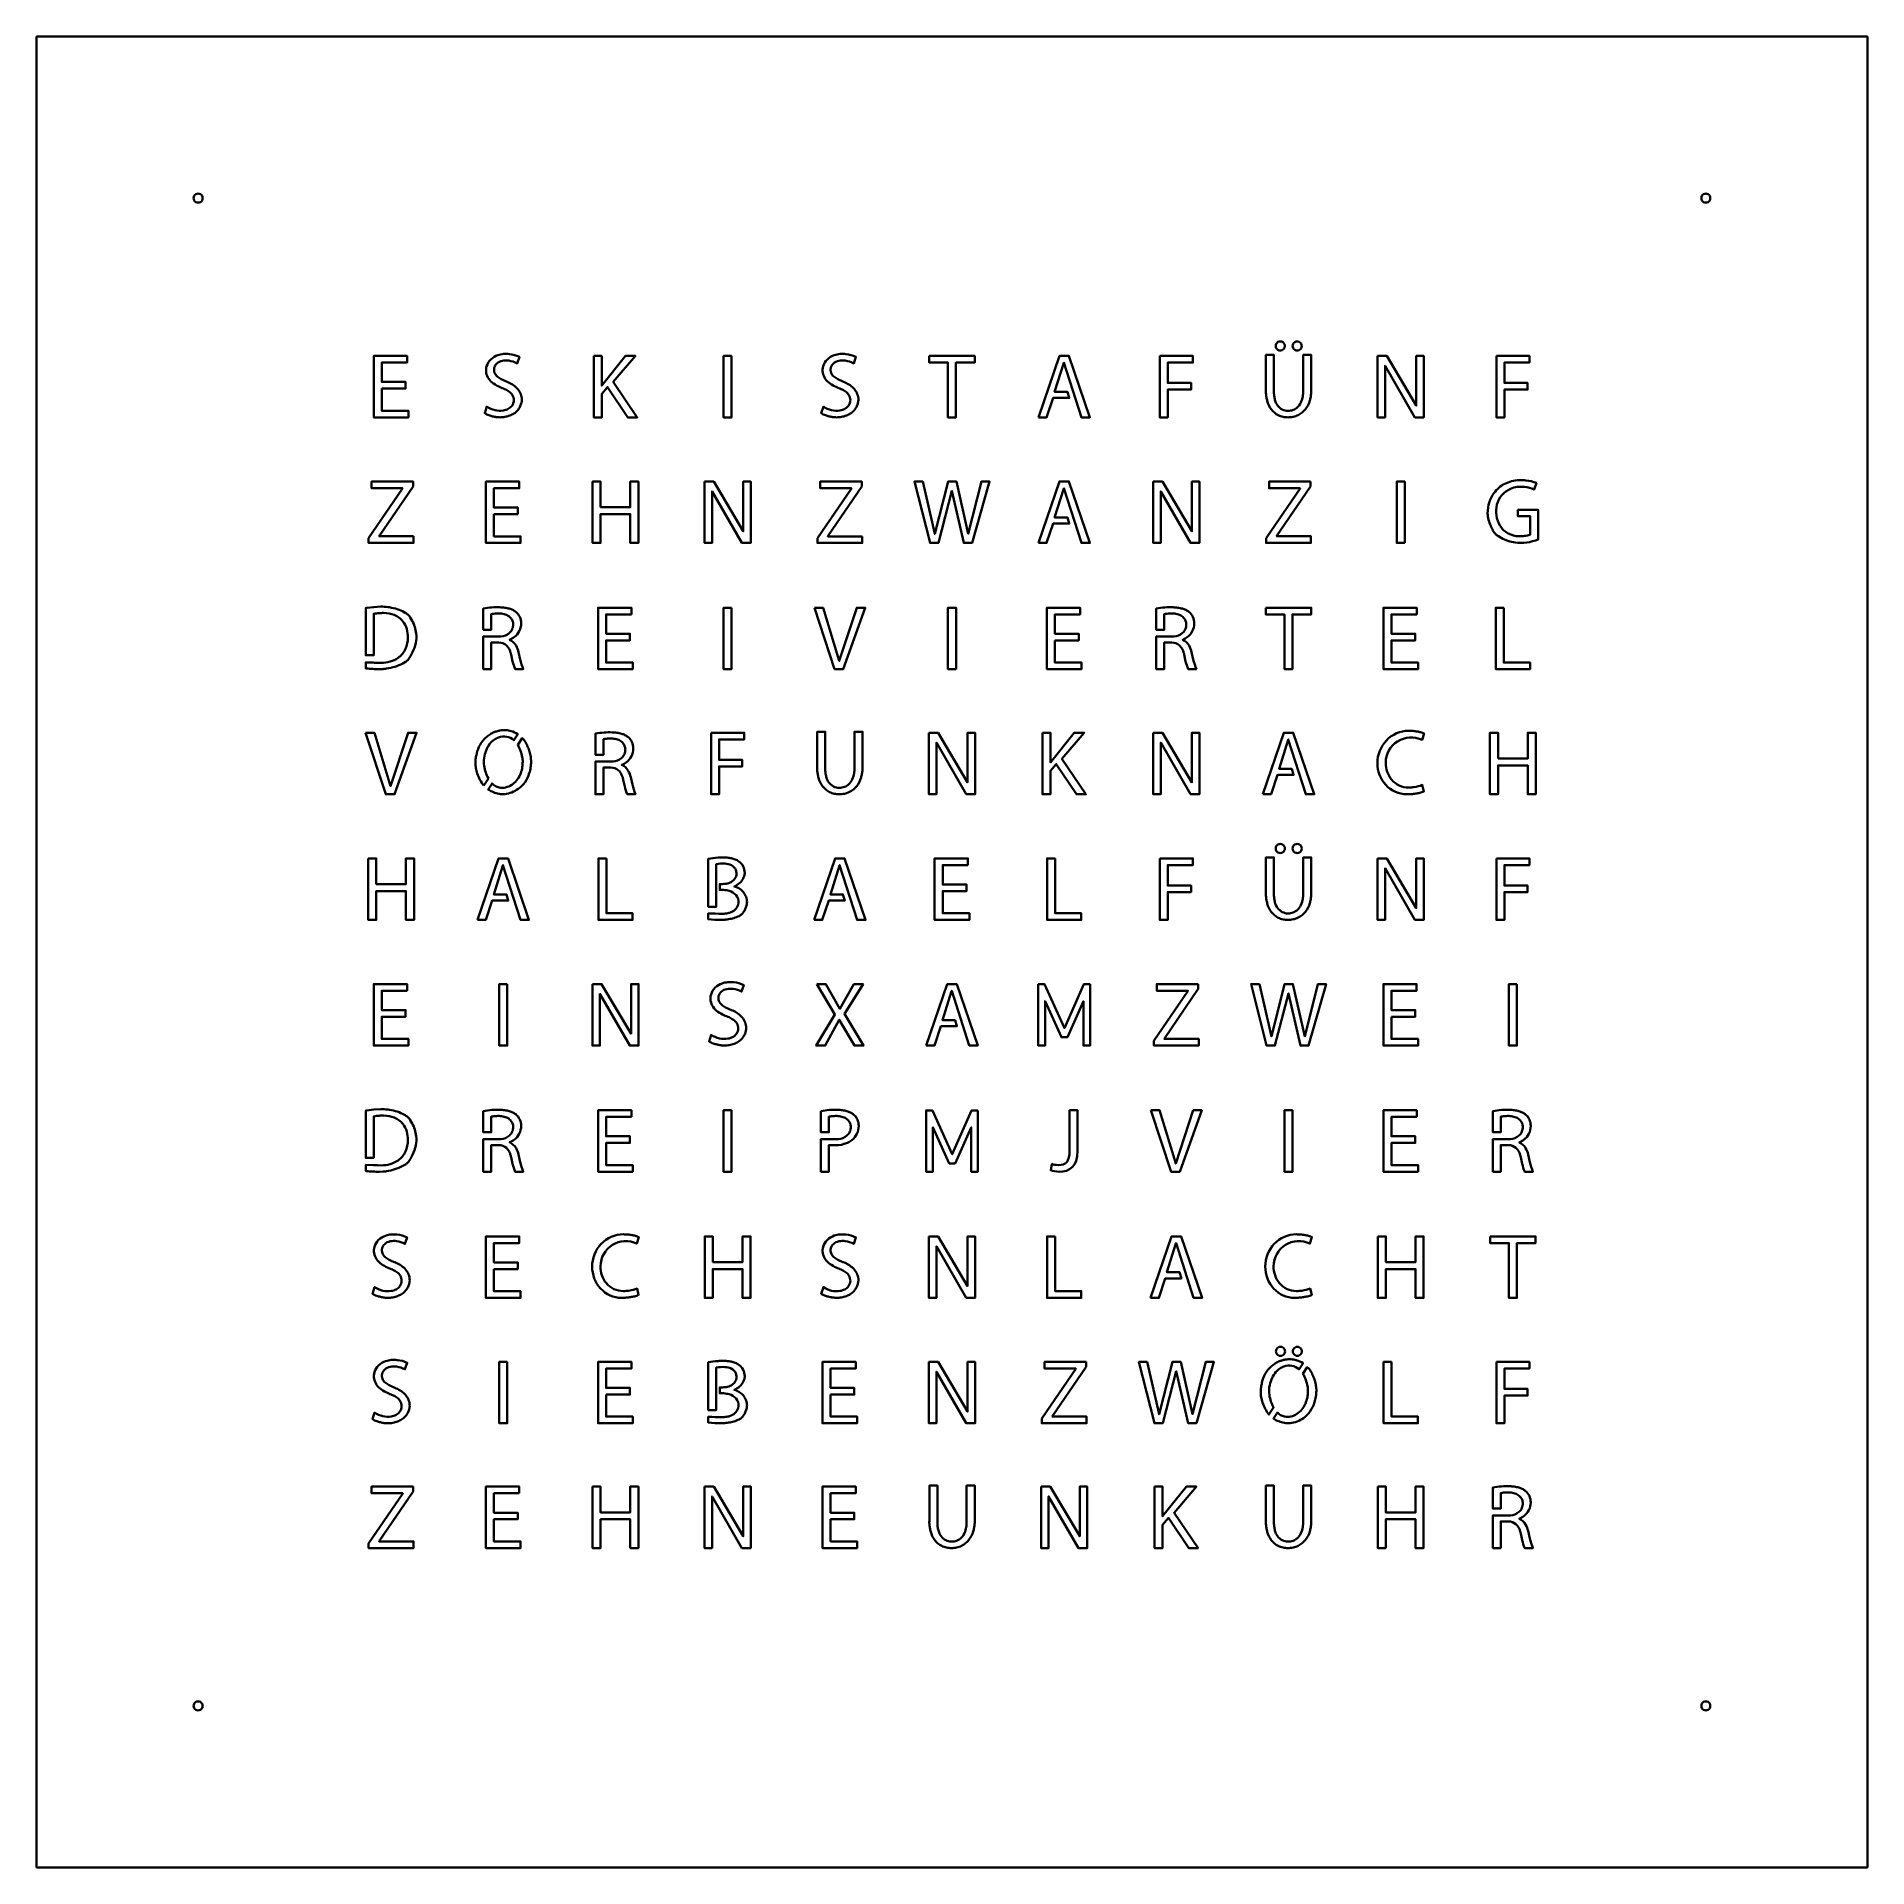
# Model space of a CAD drawing. Header units: inches. Extents: x 0 to 510, y -510 to 0.
import ezdxf

# ---------------------------------------------------------------- set-up
doc = ezdxf.new("R2010")
doc.units = ezdxf.units.IN
doc.header["$MEASUREMENT"] = 0
doc.layers.add('Layer 1', color=7, linetype='Continuous', true_color=0xffffff)

msp = doc.modelspace()

# ---------------------------------------------------------------- linework, layer by layer
at = {"layer": 'Layer 1', "color": 250, "lineweight": 35, "true_color": 0x333333, "flags": 128}
for points in [[(0, -510), (510, -510), (510, 0), (0, 0), (0, -510)], [(96.16, -98.03), (96.16, -104.21), (103.58, -104.21), (103.58, -106.06), (93.92, -106.06), (93.92, -88.94), (103.19, -88.94), (103.19, -90.8), (96.16, -90.8), (96.16, -96.2), (102.79, -96.2), (102.79, -98.03), (96.16, -98.03)], [(155.2, -88.94), (155.2, -106.06), (157.41, -106.06), (157.41, -99.53), (159.06, -97.65), (164.68, -106.06), (167.3, -106.06), (160.62, -96.21), (166.82, -88.94), (164.07, -88.94), (157.41, -97.2), (157.41, -88.94), (155.2, -88.94)], [(193.62, -88.94), (191.38, -88.94), (191.38, -106.06), (193.62, -106.06), (193.62, -88.94)], [(248.66, -88.94), (261.34, -88.94), (261.34, -90.82), (256.1, -90.82), (256.1, -106.06), (253.87, -106.06), (253.87, -90.82), (248.66, -90.82), (248.66, -88.94)], [(279.09, -106.06), (284.93, -88.93), (287.57, -88.93), (293.41, -106.06), (291.05, -106.06), (286.17, -90.8), (286.15, -90.9), (283.6, -98.95), (287.13, -98.95), (287.64, -100.67), (283.15, -100.67), (281.37, -106.06), (279.09, -106.06)], [(312.89, -88.94), (322.11, -88.94), (322.11, -90.8), (315.12, -90.8), (315.12, -96.48), (321.58, -96.48), (321.58, -98.32), (315.12, -98.32), (315.12, -106.06), (312.89, -106.06), (312.89, -88.94)], [(373.57, -88.94), (373.57, -106.06), (375.66, -106.06), (375.66, -91.68), (383.96, -106.06), (386.43, -106.06), (386.43, -88.94), (384.35, -88.94), (384.35, -102.78), (376.13, -88.94), (373.57, -88.94)], [(406.64, -88.94), (415.86, -88.94), (415.86, -90.8), (408.87, -90.8), (408.87, -96.48), (415.33, -96.48), (415.33, -98.32), (408.87, -98.32), (408.87, -106.06), (406.64, -106.06), (406.64, -88.94)], [(105, -139.2), (105, -141.06), (92.5, -141.06), (92.5, -139.76), (101.97, -125.87), (101.97, -125.79), (93.31, -125.79), (93.31, -123.94), (104.87, -123.94), (104.87, -125.28), (95.42, -139.13), (95.42, -139.2), (105, -139.2)], [(127.41, -133.03), (127.41, -139.21), (134.83, -139.21), (134.83, -141.06), (125.17, -141.06), (125.17, -123.94), (134.44, -123.94), (134.44, -125.8), (127.41, -125.8), (127.41, -131.2), (134.04, -131.2), (134.04, -133.03), (127.41, -133.03)], [(157.11, -131.1), (165.39, -131.1), (165.39, -123.94), (167.63, -123.94), (167.63, -141.06), (165.39, -141.06), (165.39, -133.03), (157.11, -133.03), (157.11, -141.06), (154.87, -141.06), (154.87, -123.94), (157.11, -123.94), (157.11, -131.1)], [(186.07, -123.94), (186.07, -141.06), (188.16, -141.06), (188.16, -126.68), (196.46, -141.06), (198.93, -141.06), (198.93, -123.94), (196.85, -123.94), (196.85, -137.78), (188.63, -123.94), (186.07, -123.94)], [(230, -139.21), (230, -141.06), (217.5, -141.06), (217.5, -139.76), (226.97, -125.87), (226.97, -125.8), (218.31, -125.8), (218.31, -123.94), (229.87, -123.94), (229.87, -125.28), (220.42, -139.13), (220.42, -139.21), (230, -139.21)], [(246.89, -123.94), (244.55, -123.94), (248.89, -141.06), (251.2, -141.06), (254.99, -126.56), (258.29, -141.06), (260.6, -141.06), (265.45, -123.94), (263.19, -123.94), (259.54, -138.5), (256.24, -123.94), (253.92, -123.94), (250.21, -138.52), (246.89, -123.94)], [(279.09, -141.06), (284.93, -123.93), (287.57, -123.93), (293.41, -141.06), (291.05, -141.06), (286.17, -125.8), (286.15, -125.9), (283.6, -133.95), (287.13, -133.95), (287.64, -135.67), (283.15, -135.67), (281.37, -141.06), (279.09, -141.06)], [(311.07, -123.94), (311.07, -141.06), (313.16, -141.06), (313.16, -126.68), (321.46, -141.06), (323.93, -141.06), (323.93, -123.94), (321.85, -123.94), (321.85, -137.78), (313.63, -123.94), (311.07, -123.94)], [(354.87, -123.94), (354.87, -125.29), (345.42, -139.13), (345.42, -139.2), (355, -139.2), (355, -141.06), (342.5, -141.06), (342.5, -139.76), (351.97, -125.87), (351.97, -125.79), (343.31, -125.79), (343.31, -123.94), (354.87, -123.94)], [(381.12, -141.06), (378.88, -141.06), (378.88, -123.94), (381.12, -123.94), (381.12, -141.06)], [(165.7, -160.95), (158.66, -160.95), (158.66, -166.35), (165.29, -166.35), (165.29, -168.18), (158.66, -168.18), (158.66, -174.36), (166.08, -174.36), (166.08, -176.21), (156.42, -176.21), (156.42, -159.09), (165.7, -159.09), (165.7, -160.95)], [(193.62, -159.09), (191.38, -159.09), (191.38, -176.21), (193.62, -176.21), (193.62, -159.09)], [(216.66, -159.09), (222.28, -176.21), (224.72, -176.21), (230.84, -159.09), (228.48, -159.09), (223.6, -173.93), (219.07, -159.09), (216.66, -159.09)], [(256.12, -176.21), (253.88, -176.21), (253.88, -159.09), (256.12, -159.09), (256.12, -176.21)], [(283.66, -168.18), (283.66, -174.36), (291.08, -174.36), (291.08, -176.21), (281.42, -176.21), (281.42, -159.09), (290.69, -159.09), (290.69, -160.95), (283.66, -160.95), (283.66, -166.35), (290.29, -166.35), (290.29, -168.18), (283.66, -168.18)], [(342.41, -159.09), (355.09, -159.09), (355.09, -160.97), (349.85, -160.97), (349.85, -176.21), (347.62, -176.21), (347.62, -160.97), (342.41, -160.97), (342.41, -159.09)], [(384.45, -160.95), (377.41, -160.95), (377.41, -166.35), (384.04, -166.35), (384.04, -168.18), (377.41, -168.18), (377.41, -174.36), (384.83, -174.36), (384.83, -176.21), (375.17, -176.21), (375.17, -159.09), (384.45, -159.09), (384.45, -160.95)], [(408.71, -159.09), (408.71, -174.36), (416.02, -174.36), (416.02, -176.21), (406.48, -176.21), (406.48, -159.09), (408.71, -159.09)], [(91.66, -193.94), (97.28, -211.06), (99.72, -211.06), (105.84, -193.94), (103.47, -193.94), (98.59, -208.77), (94.08, -193.94), (91.66, -193.94)], [(187.89, -193.94), (197.11, -193.94), (197.11, -195.79), (190.12, -195.79), (190.12, -201.48), (196.58, -201.48), (196.58, -203.31), (190.12, -203.31), (190.12, -211.06), (187.89, -211.06), (187.89, -193.94)], [(248.57, -193.94), (248.57, -211.06), (250.66, -211.06), (250.66, -196.68), (258.96, -211.06), (261.43, -211.06), (261.43, -193.94), (259.35, -193.94), (259.35, -207.78), (251.13, -193.94), (248.57, -193.94)], [(280.2, -193.94), (280.2, -211.06), (282.41, -211.06), (282.41, -204.53), (284.06, -202.65), (289.68, -211.06), (292.3, -211.06), (285.62, -201.21), (291.82, -193.94), (289.07, -193.94), (282.41, -202.2), (282.41, -193.94), (280.2, -193.94)], [(311.07, -193.94), (311.07, -211.06), (313.15, -211.06), (313.15, -196.68), (321.46, -211.06), (323.93, -211.06), (323.93, -193.94), (321.84, -193.94), (321.84, -207.77), (313.63, -193.94), (311.07, -193.94)], [(341.59, -211.06), (347.43, -193.93), (350.07, -193.93), (355.91, -211.06), (353.55, -211.06), (348.67, -195.8), (348.65, -195.9), (346.1, -203.95), (349.63, -203.95), (350.14, -205.67), (345.65, -205.67), (343.87, -211.06), (341.59, -211.06)], [(407.11, -201.1), (415.39, -201.1), (415.39, -193.94), (417.63, -193.94), (417.63, -211.06), (415.39, -211.06), (415.39, -203.03), (407.11, -203.03), (407.11, -211.06), (404.87, -211.06), (404.87, -193.94), (407.11, -193.94), (407.11, -201.1)], [(92.37, -228.94), (94.6, -228.94), (94.6, -236.1), (102.89, -236.1), (102.89, -228.94), (105.13, -228.94), (105.13, -246.06), (102.89, -246.06), (102.89, -238.03), (94.6, -238.03), (94.6, -246.06), (92.37, -246.06), (92.37, -228.94)], [(122.84, -246.06), (128.68, -228.93), (131.32, -228.93), (137.16, -246.06), (134.8, -246.06), (129.92, -230.8), (129.9, -230.9), (127.35, -238.95), (130.88, -238.95), (131.39, -240.67), (126.9, -240.67), (125.12, -246.06), (122.84, -246.06)], [(158.71, -228.94), (158.71, -244.21), (166.02, -244.21), (166.02, -246.06), (156.48, -246.06), (156.48, -228.94), (158.71, -228.94)], [(216.59, -246.06), (222.43, -228.93), (225.07, -228.93), (230.91, -246.06), (228.55, -246.06), (223.68, -230.79), (223.64, -230.9), (221.11, -238.95), (224.63, -238.95), (225.14, -240.67), (220.65, -240.67), (218.87, -246.06), (216.59, -246.06)], [(259.45, -230.8), (252.41, -230.8), (252.41, -236.2), (259.04, -236.2), (259.04, -238.03), (252.41, -238.03), (252.41, -244.21), (259.83, -244.21), (259.83, -246.06), (250.17, -246.06), (250.17, -228.94), (259.45, -228.94), (259.45, -230.8)], [(283.71, -228.94), (283.71, -244.21), (291.02, -244.21), (291.02, -246.06), (281.48, -246.06), (281.48, -228.94), (283.71, -228.94)], [(312.89, -228.94), (322.11, -228.94), (322.11, -230.8), (315.12, -230.8), (315.12, -236.48), (321.58, -236.48), (321.58, -238.32), (315.12, -238.32), (315.12, -246.06), (312.89, -246.06), (312.89, -228.94)], [(373.57, -228.94), (373.57, -246.06), (375.66, -246.06), (375.66, -231.68), (383.96, -246.06), (386.43, -246.06), (386.43, -228.94), (384.35, -228.94), (384.35, -242.78), (376.13, -228.94), (373.57, -228.94)], [(406.64, -228.94), (415.86, -228.94), (415.86, -230.8), (408.87, -230.8), (408.87, -236.48), (415.33, -236.48), (415.33, -238.32), (408.87, -238.32), (408.87, -246.06), (406.64, -246.06), (406.64, -228.94)], [(103.2, -265.79), (96.16, -265.79), (96.16, -271.2), (102.79, -271.2), (102.79, -273.03), (96.16, -273.03), (96.16, -279.21), (103.58, -279.21), (103.58, -281.06), (93.92, -281.06), (93.92, -263.94), (103.2, -263.94), (103.2, -265.79)], [(131.12, -263.94), (128.88, -263.94), (128.88, -281.06), (131.12, -281.06), (131.12, -263.94)], [(154.82, -263.94), (154.82, -281.06), (156.91, -281.06), (156.91, -266.67), (165.21, -281.06), (167.68, -281.06), (167.68, -263.94), (165.6, -263.94), (165.6, -277.78), (157.38, -263.94), (154.82, -263.94)], [(217.34, -263.94), (222.37, -272.4), (217.13, -281.06), (219.67, -281.06), (223.61, -273.89), (227.8, -281.06), (230.37, -281.06), (225.03, -272.27), (230.24, -263.94), (227.67, -263.94), (223.78, -270.84), (219.9, -263.94), (217.34, -263.94)], [(247.84, -281.06), (253.68, -263.93), (256.32, -263.93), (262.16, -281.06), (259.8, -281.06), (254.92, -265.79), (254.9, -265.89), (252.35, -273.95), (255.88, -273.95), (256.39, -275.67), (251.9, -275.67), (250.12, -281.06), (247.84, -281.06)], [(293.48, -263.98), (291.7, -263.98), (286.31, -276.18), (280.8, -263.98), (279.02, -263.98), (279.02, -281.06), (280.92, -281.06), (280.92, -268.68), (285.47, -278.75), (287.13, -278.75), (291.59, -268.7), (291.59, -281.06), (293.48, -281.06), (293.48, -263.98)], [(323.62, -263.94), (323.62, -265.29), (314.17, -279.13), (314.17, -279.21), (323.75, -279.21), (323.75, -281.06), (311.25, -281.06), (311.25, -279.77), (320.73, -265.87), (320.73, -265.79), (312.06, -265.79), (312.06, -263.94), (323.62, -263.94)], [(340.63, -263.94), (338.3, -263.94), (342.64, -281.06), (344.95, -281.06), (348.74, -266.56), (352.04, -281.06), (354.35, -281.06), (359.2, -263.94), (356.94, -263.94), (353.29, -278.5), (349.98, -263.94), (347.67, -263.94), (343.96, -278.52), (340.63, -263.94)], [(377.41, -273.03), (377.41, -279.21), (384.83, -279.21), (384.83, -281.06), (375.17, -281.06), (375.17, -263.94), (384.44, -263.94), (384.44, -265.79), (377.41, -265.79), (377.41, -271.2), (384.04, -271.2), (384.04, -273.03), (377.41, -273.03)], [(412.37, -263.94), (410.13, -263.94), (410.13, -281.06), (412.37, -281.06), (412.37, -263.94)], [(165.7, -300.95), (158.66, -300.95), (158.66, -306.35), (165.29, -306.35), (165.29, -308.18), (158.66, -308.18), (158.66, -314.36), (166.08, -314.36), (166.08, -316.21), (156.42, -316.21), (156.42, -299.09), (165.7, -299.09), (165.7, -300.95)], [(193.62, -299.09), (191.38, -299.09), (191.38, -316.21), (193.62, -316.21), (193.62, -299.09)], [(262.23, -299.13), (260.45, -299.13), (255.06, -311.34), (249.55, -299.13), (247.77, -299.13), (247.77, -316.21), (249.67, -316.21), (249.67, -303.83), (254.22, -313.9), (255.88, -313.9), (260.34, -303.86), (260.34, -316.21), (262.23, -316.21), (262.23, -299.13)], [(310.41, -299.09), (316.02, -316.21), (318.46, -316.21), (324.59, -299.09), (322.22, -299.09), (317.34, -313.93), (312.82, -299.09), (310.41, -299.09)], [(349.87, -299.09), (347.63, -299.09), (347.63, -316.21), (349.87, -316.21), (349.87, -299.09)], [(384.45, -300.94), (377.41, -300.94), (377.41, -306.35), (384.04, -306.35), (384.04, -308.18), (377.41, -308.18), (377.41, -314.35), (384.83, -314.35), (384.83, -316.21), (375.17, -316.21), (375.17, -299.09), (384.45, -299.09), (384.45, -300.94)], [(127.41, -343.31), (127.41, -349.49), (134.83, -349.49), (134.83, -351.34), (125.17, -351.34), (125.17, -334.22), (134.44, -334.22), (134.44, -336.07), (127.41, -336.07), (127.41, -341.48), (134.04, -341.48), (134.04, -343.31), (127.41, -343.31)], [(188.36, -341.38), (196.64, -341.38), (196.64, -334.22), (198.88, -334.22), (198.88, -351.34), (196.64, -351.34), (196.64, -343.31), (188.36, -343.31), (188.36, -351.34), (186.12, -351.34), (186.12, -334.22), (188.36, -334.22), (188.36, -341.38)], [(248.57, -334.22), (248.57, -351.34), (250.66, -351.34), (250.66, -336.95), (258.96, -351.34), (261.43, -351.34), (261.43, -334.22), (259.35, -334.22), (259.35, -348.05), (251.13, -334.22), (248.57, -334.22)], [(283.71, -334.22), (283.71, -349.48), (291.02, -349.48), (291.02, -351.34), (281.48, -351.34), (281.48, -334.22), (283.71, -334.22)], [(310.34, -351.34), (316.18, -334.22), (318.82, -334.22), (324.66, -351.34), (322.3, -351.34), (317.42, -336.07), (317.4, -336.18), (314.85, -344.23), (318.38, -344.23), (318.89, -345.95), (314.4, -345.95), (312.62, -351.34), (310.34, -351.34)], [(373.62, -334.22), (375.86, -334.22), (375.86, -341.38), (384.14, -341.38), (384.14, -334.22), (386.38, -334.22), (386.38, -351.34), (384.14, -351.34), (384.14, -343.31), (375.86, -343.31), (375.86, -351.34), (373.62, -351.34), (373.62, -334.22)], [(404.91, -334.22), (417.59, -334.22), (417.59, -336.1), (412.35, -336.1), (412.35, -351.34), (410.12, -351.34), (410.12, -336.1), (404.91, -336.1), (404.91, -334.22)], [(131.12, -369.18), (128.88, -369.18), (128.88, -386.29), (131.12, -386.29), (131.12, -369.18)], [(158.66, -378.27), (158.66, -384.44), (166.08, -384.44), (166.08, -386.29), (156.42, -386.29), (156.42, -369.17), (165.69, -369.17), (165.69, -371.03), (158.66, -371.03), (158.66, -376.44), (165.29, -376.44), (165.29, -378.27), (158.66, -378.27)], [(221.16, -378.27), (221.16, -384.44), (228.58, -384.44), (228.58, -386.29), (218.92, -386.29), (218.92, -369.17), (228.19, -369.17), (228.19, -371.03), (221.16, -371.03), (221.16, -376.44), (227.79, -376.44), (227.79, -378.27), (221.16, -378.27)], [(248.57, -369.17), (248.57, -386.29), (250.65, -386.29), (250.65, -371.91), (258.96, -386.29), (261.43, -386.29), (261.43, -369.17), (259.34, -369.17), (259.34, -383.01), (251.13, -369.17), (248.57, -369.17)], [(292.37, -369.18), (292.37, -370.52), (282.92, -384.37), (282.92, -384.44), (292.5, -384.44), (292.5, -386.29), (280, -386.29), (280, -385), (289.48, -371.1), (289.48, -371.03), (280.81, -371.03), (280.81, -369.18), (292.37, -369.18)], [(309.38, -369.17), (307.05, -369.17), (311.39, -386.29), (313.7, -386.29), (317.49, -371.79), (320.79, -386.29), (323.1, -386.29), (327.95, -369.17), (325.69, -369.17), (322.03, -383.73), (318.73, -369.17), (316.42, -369.17), (312.71, -383.75), (309.38, -369.17)], [(377.46, -369.17), (377.46, -384.44), (384.77, -384.44), (384.77, -386.29), (375.23, -386.29), (375.23, -369.17), (377.46, -369.17)], [(406.64, -369.17), (415.86, -369.17), (415.86, -371.03), (408.88, -371.03), (408.88, -376.71), (415.33, -376.71), (415.33, -378.55), (408.88, -378.55), (408.88, -386.29), (406.64, -386.29), (406.64, -369.17)], [(104.87, -403.94), (104.87, -405.29), (95.42, -419.13), (95.42, -419.21), (105, -419.21), (105, -421.06), (92.5, -421.06), (92.5, -419.76), (101.98, -405.87), (101.98, -405.79), (93.31, -405.79), (93.31, -403.94), (104.87, -403.94)], [(134.44, -405.8), (127.41, -405.8), (127.41, -411.21), (134.04, -411.21), (134.04, -413.04), (127.41, -413.04), (127.41, -419.21), (134.82, -419.21), (134.82, -421.06), (125.18, -421.06), (125.18, -403.94), (134.44, -403.94), (134.44, -405.8)], [(154.87, -403.94), (157.1, -403.94), (157.1, -411.1), (165.39, -411.1), (165.39, -403.94), (167.63, -403.94), (167.63, -421.06), (165.39, -421.06), (165.39, -413.03), (157.1, -413.03), (157.1, -421.06), (154.87, -421.06), (154.87, -403.94)], [(186.07, -403.94), (186.07, -421.06), (188.16, -421.06), (188.16, -406.68), (196.46, -421.06), (198.93, -421.06), (198.93, -403.94), (196.84, -403.94), (196.84, -417.77), (188.63, -403.94), (186.07, -403.94)], [(221.16, -413.03), (221.16, -419.21), (228.58, -419.21), (228.58, -421.06), (218.92, -421.06), (218.92, -403.94), (228.19, -403.94), (228.19, -405.8), (221.16, -405.8), (221.16, -411.2), (227.79, -411.2), (227.79, -413.03), (221.16, -413.03)], [(279.82, -403.94), (279.82, -421.06), (281.91, -421.06), (281.91, -406.68), (290.21, -421.06), (292.68, -421.06), (292.68, -403.94), (290.59, -403.94), (290.59, -417.77), (282.38, -403.94), (279.82, -403.94)], [(311.45, -403.94), (311.45, -421.06), (313.66, -421.06), (313.66, -414.53), (315.31, -412.65), (320.93, -421.06), (323.55, -421.06), (316.87, -411.21), (323.07, -403.94), (320.32, -403.94), (313.66, -412.2), (313.66, -403.94), (311.45, -403.94)], [(373.62, -403.94), (375.85, -403.94), (375.85, -411.1), (384.14, -411.1), (384.14, -403.94), (386.38, -403.94), (386.38, -421.06), (384.14, -421.06), (384.14, -413.03), (375.85, -413.03), (375.85, -421.06), (373.62, -421.06), (373.62, -403.94)]]:
    msp.add_lwpolyline(points, dxfattribs=at)
at = {"layer": 'Layer 1', "color": 250, "lineweight": 35, "true_color": 0x333333}
for points, knots in [([(46.25, -45), (46.25, -44.55), (46.01, -44.14), (45.63, -43.92), (45.24, -43.69), (44.76, -43.69), (44.38, -43.92), (43.99, -44.14), (43.75, -44.55), (43.75, -45), (43.75, -45.45), (43.99, -45.86), (44.38, -46.09), (44.76, -46.3), (45.24, -46.3), (45.63, -46.09), (46.01, -45.86), (46.25, -45.45), (46.25, -45)], [0, 0, 0, 0, 1, 1, 1, 2, 2, 2, 3, 3, 3, 4, 4, 4, 5, 5, 5, 6, 6, 6, 6]), ([(466.25, -45), (466.25, -44.56), (466.01, -44.14), (465.62, -43.92), (465.24, -43.69), (464.76, -43.69), (464.37, -43.92), (463.99, -44.14), (463.75, -44.56), (463.75, -45), (463.75, -45.45), (463.99, -45.86), (464.37, -46.08), (464.76, -46.31), (465.24, -46.31), (465.62, -46.08), (466.01, -45.86), (466.25, -45.45), (466.25, -45)], [0, 0, 0, 0, 1, 1, 1, 2, 2, 2, 3, 3, 3, 4, 4, 4, 5, 5, 5, 6, 6, 6, 6]), ([(347.72, -86.17), (347.72, -85.72), (347.48, -85.3), (347.08, -85.07), (346.69, -84.84), (346.21, -84.84), (345.81, -85.07), (345.42, -85.3), (345.17, -85.72), (345.17, -86.17), (345.17, -86.63), (345.42, -87.05), (345.81, -87.28), (346.21, -87.51), (346.69, -87.51), (347.08, -87.28), (347.48, -87.05), (347.72, -86.63), (347.72, -86.17)], [0, 0, 0, 0, 1, 1, 1, 2, 2, 2, 3, 3, 3, 4, 4, 4, 5, 5, 5, 6, 6, 6, 6]), ([(352.44, -86.17), (352.44, -85.72), (352.2, -85.3), (351.8, -85.08), (351.41, -84.84), (350.92, -84.84), (350.53, -85.08), (350.14, -85.3), (349.9, -85.72), (349.9, -86.17), (349.9, -86.63), (350.14, -87.05), (350.53, -87.28), (350.92, -87.51), (351.41, -87.51), (351.8, -87.28), (352.2, -87.05), (352.44, -86.63), (352.44, -86.17)], [0, 0, 0, 0, 1, 1, 1, 2, 2, 2, 3, 3, 3, 4, 4, 4, 5, 5, 5, 6, 6, 6, 6]), ([(130.38, -98.18), (130.81, -98.38), (131.21, -98.62), (131.59, -98.87), (131.98, -99.13), (132.3, -99.48), (132.54, -99.88), (132.66, -100.08), (132.76, -100.31), (132.83, -100.55), (132.9, -100.79), (132.93, -101.04), (132.93, -101.28), (132.93, -101.55), (132.88, -101.83), (132.79, -102.08), (132.71, -102.34), (132.58, -102.59), (132.43, -102.81), (132.16, -103.19), (131.79, -103.51), (131.37, -103.71), (130.95, -103.92), (130.5, -104.07), (130.04, -104.14), (129.26, -104.27), (128.46, -104.25), (127.7, -104.07), (126.88, -103.88), (126.11, -103.54), (125.41, -103.08), (125.41, -103.08), (124.82, -104.94), (124.82, -104.94), (125.2, -105.16), (125.59, -105.35), (126.01, -105.49), (126.35, -105.6), (126.69, -105.7), (127.04, -105.78), (127.38, -105.86), (127.71, -105.92), (128.06, -105.98), (128.4, -106.03), (128.73, -106.06), (129.08, -106.06), (129.55, -106.06), (130.02, -106.01), (130.47, -105.94), (130.93, -105.86), (131.38, -105.73), (131.82, -105.57), (132.2, -105.41), (132.57, -105.23), (132.92, -105.02), (133.27, -104.81), (133.59, -104.55), (133.87, -104.25), (134.11, -103.99), (134.32, -103.71), (134.5, -103.41), (134.68, -103.12), (134.82, -102.79), (134.93, -102.46), (135.02, -102.18), (135.09, -101.9), (135.13, -101.62), (135.18, -101.33), (135.19, -101.05), (135.16, -100.76), (135.04, -99.69), (134.56, -98.69), (133.8, -97.93), (133.02, -97.16), (132.09, -96.56), (131.07, -96.16), (130.79, -96.06), (130.51, -95.95), (130.24, -95.83), (129.96, -95.71), (129.7, -95.59), (129.44, -95.45), (129.05, -95.23), (128.67, -94.98), (128.33, -94.69), (128, -94.41), (127.73, -94.05), (127.58, -93.63), (127.41, -93.2), (127.39, -92.72), (127.5, -92.26), (127.62, -91.8), (127.86, -91.39), (128.21, -91.08), (128.64, -90.68), (129.18, -90.41), (129.75, -90.31), (130.34, -90.2), (130.94, -90.19), (131.53, -90.27), (132.35, -90.37), (133.14, -90.63), (133.87, -91.02), (133.87, -91.02), (134.48, -89.21), (134.48, -89.21), (133.6, -88.79), (132.67, -88.53), (131.71, -88.43), (131.17, -88.37), (130.62, -88.37), (130.07, -88.41), (129.52, -88.46), (128.99, -88.57), (128.47, -88.74), (127.74, -88.99), (127.08, -89.39), (126.53, -89.92), (125.98, -90.44), (125.58, -91.11), (125.37, -91.83), (125.19, -92.42), (125.16, -93.03), (125.26, -93.63), (125.37, -94.24), (125.6, -94.81), (125.95, -95.31), (126.3, -95.84), (126.76, -96.3), (127.3, -96.65), (127.83, -97.02), (128.4, -97.33), (128.98, -97.6), (129.21, -97.71), (129.44, -97.81), (129.68, -97.89), (129.92, -97.98), (130.15, -98.08), (130.38, -98.18)], [0, 0, 0, 0, 1, 1, 1, 2, 2, 2, 3, 3, 3, 4, 4, 4, 5, 5, 5, 6, 6, 6, 7, 7, 7, 8, 8, 8, 9, 9, 9, 10, 10, 10, 11, 11, 11, 12, 12, 12, 13, 13, 13, 14, 14, 14, 15, 15, 15, 16, 16, 16, 17, 17, 17, 18, 18, 18, 19, 19, 19, 20, 20, 20, 21, 21, 21, 22, 22, 22, 23, 23, 23, 24, 24, 24, 25, 25, 25, 26, 26, 26, 27, 27, 27, 28, 28, 28, 29, 29, 29, 30, 30, 30, 31, 31, 31, 32, 32, 32, 33, 33, 33, 34, 34, 34, 35, 35, 35, 36, 36, 36, 37, 37, 37, 38, 38, 38, 39, 39, 39, 40, 40, 40, 41, 41, 41, 42, 42, 42, 43, 43, 43, 44, 44, 44, 45, 45, 45, 46, 46, 46, 46]), ([(224.13, -98.18), (224.55, -98.38), (224.96, -98.62), (225.34, -98.87), (225.73, -99.13), (226.05, -99.48), (226.29, -99.88), (226.41, -100.08), (226.51, -100.31), (226.58, -100.55), (226.65, -100.79), (226.68, -101.04), (226.68, -101.28), (226.68, -101.55), (226.63, -101.83), (226.54, -102.08), (226.46, -102.34), (226.33, -102.59), (226.18, -102.81), (225.91, -103.19), (225.54, -103.51), (225.12, -103.71), (224.7, -103.92), (224.25, -104.07), (223.79, -104.14), (223.01, -104.27), (222.21, -104.25), (221.45, -104.07), (220.63, -103.88), (219.86, -103.54), (219.16, -103.08), (219.16, -103.08), (218.57, -104.94), (218.57, -104.94), (218.95, -105.16), (219.34, -105.35), (219.76, -105.49), (220.1, -105.6), (220.44, -105.7), (220.79, -105.78), (221.13, -105.86), (221.46, -105.92), (221.81, -105.98), (222.15, -106.03), (222.48, -106.06), (222.83, -106.06), (223.3, -106.06), (223.77, -106.01), (224.22, -105.94), (224.68, -105.86), (225.13, -105.73), (225.57, -105.57), (225.95, -105.41), (226.32, -105.23), (226.67, -105.02), (227.02, -104.81), (227.34, -104.55), (227.62, -104.25), (227.86, -103.99), (228.07, -103.71), (228.25, -103.41), (228.43, -103.12), (228.57, -102.79), (228.68, -102.46), (228.77, -102.18), (228.84, -101.9), (228.88, -101.62), (228.93, -101.33), (228.94, -101.05), (228.91, -100.76), (228.79, -99.69), (228.31, -98.69), (227.55, -97.93), (226.77, -97.16), (225.84, -96.56), (224.82, -96.16), (224.54, -96.06), (224.26, -95.95), (223.99, -95.83), (223.72, -95.71), (223.45, -95.59), (223.19, -95.45), (222.8, -95.23), (222.42, -94.98), (222.08, -94.69), (221.75, -94.41), (221.48, -94.05), (221.33, -93.63), (221.16, -93.2), (221.14, -92.72), (221.25, -92.26), (221.37, -91.8), (221.61, -91.39), (221.96, -91.08), (222.39, -90.68), (222.92, -90.41), (223.5, -90.31), (224.09, -90.2), (224.69, -90.19), (225.28, -90.27), (226.1, -90.37), (226.89, -90.63), (227.62, -91.02), (227.62, -91.02), (228.23, -89.21), (228.23, -89.21), (227.35, -88.79), (226.42, -88.53), (225.46, -88.43), (224.92, -88.37), (224.37, -88.37), (223.82, -88.41), (223.27, -88.46), (222.74, -88.57), (222.22, -88.74), (221.49, -88.99), (220.83, -89.39), (220.28, -89.92), (219.73, -90.44), (219.33, -91.11), (219.12, -91.83), (218.94, -92.42), (218.91, -93.03), (219.01, -93.63), (219.12, -94.24), (219.35, -94.81), (219.7, -95.31), (220.05, -95.84), (220.51, -96.3), (221.05, -96.65), (221.58, -97.02), (222.15, -97.33), (222.73, -97.6), (222.96, -97.71), (223.19, -97.81), (223.43, -97.89), (223.67, -97.98), (223.9, -98.08), (224.13, -98.18)], [0, 0, 0, 0, 1, 1, 1, 2, 2, 2, 3, 3, 3, 4, 4, 4, 5, 5, 5, 6, 6, 6, 7, 7, 7, 8, 8, 8, 9, 9, 9, 10, 10, 10, 11, 11, 11, 12, 12, 12, 13, 13, 13, 14, 14, 14, 15, 15, 15, 16, 16, 16, 17, 17, 17, 18, 18, 18, 19, 19, 19, 20, 20, 20, 21, 21, 21, 22, 22, 22, 23, 23, 23, 24, 24, 24, 25, 25, 25, 26, 26, 26, 27, 27, 27, 28, 28, 28, 29, 29, 29, 30, 30, 30, 31, 31, 31, 32, 32, 32, 33, 33, 33, 34, 34, 34, 35, 35, 35, 36, 36, 36, 37, 37, 37, 38, 38, 38, 39, 39, 39, 40, 40, 40, 41, 41, 41, 42, 42, 42, 43, 43, 43, 44, 44, 44, 45, 45, 45, 46, 46, 46, 46]), ([(352.64, -100.57), (352.52, -101.19), (352.3, -101.79), (351.98, -102.34), (351.68, -102.88), (351.24, -103.34), (350.71, -103.67), (350.28, -103.94), (349.81, -104.12), (349.31, -104.2), (348.82, -104.29), (348.31, -104.28), (347.82, -104.17), (347.25, -104.03), (346.72, -103.77), (346.28, -103.38), (345.83, -103), (345.48, -102.52), (345.25, -101.98), (345.1, -101.63), (344.98, -101.27), (344.9, -100.9), (344.82, -100.53), (344.76, -100.16), (344.72, -99.78), (344.71, -99.65), (344.7, -99.52), (344.69, -99.4), (344.68, -99.32), (344.68, -99.23), (344.68, -99.16), (344.68, -99.11), (344.68, -99.06), (344.68, -99.01), (344.68, -99.01), (344.68, -88.66), (344.68, -88.66), (344.68, -88.66), (342.44, -88.66), (342.44, -88.66), (342.44, -88.66), (342.44, -98.34), (342.44, -98.34), (342.44, -98.51), (342.44, -98.68), (342.44, -98.85), (342.43, -98.97), (342.44, -99.1), (342.44, -99.22), (342.44, -99.27), (342.45, -99.32), (342.45, -99.36), (342.48, -99.72), (342.52, -100.08), (342.58, -100.44), (342.65, -100.79), (342.72, -101.15), (342.82, -101.5), (343.05, -102.34), (343.43, -103.12), (343.94, -103.82), (344.46, -104.51), (345.13, -105.07), (345.9, -105.45), (346.31, -105.66), (346.76, -105.81), (347.21, -105.91), (347.66, -106.01), (348.13, -106.06), (348.59, -106.06), (349.08, -106.06), (349.57, -106.01), (350.05, -105.9), (350.53, -105.8), (350.99, -105.63), (351.43, -105.42), (352.23, -105.04), (352.93, -104.47), (353.47, -103.77), (354.02, -103.06), (354.42, -102.26), (354.67, -101.41), (354.77, -101.06), (354.85, -100.71), (354.92, -100.35), (354.98, -100), (355.03, -99.64), (355.06, -99.28), (355.06, -99.24), (355.06, -99.2), (355.07, -99.16), (355.07, -99.16), (355.07, -88.66), (355.07, -88.66), (355.07, -88.66), (352.83, -88.66), (352.83, -88.66), (352.83, -88.66), (352.83, -99.17), (352.83, -99.17), (352.82, -99.41), (352.8, -99.64), (352.77, -99.88), (352.73, -100.11), (352.69, -100.34), (352.64, -100.57)], [0, 0, 0, 0, 1, 1, 1, 2, 2, 2, 3, 3, 3, 4, 4, 4, 5, 5, 5, 6, 6, 6, 7, 7, 7, 8, 8, 8, 9, 9, 9, 10, 10, 10, 11, 11, 11, 12, 12, 12, 13, 13, 13, 14, 14, 14, 15, 15, 15, 16, 16, 16, 17, 17, 17, 18, 18, 18, 19, 19, 19, 20, 20, 20, 21, 21, 21, 22, 22, 22, 23, 23, 23, 24, 24, 24, 25, 25, 25, 26, 26, 26, 27, 27, 27, 28, 28, 28, 29, 29, 29, 30, 30, 30, 31, 31, 31, 32, 32, 32, 33, 33, 33, 34, 34, 34, 35, 35, 35, 35]), ([(414.44, -139.1), (413.95, -139.15), (413.47, -139.18), (412.98, -139.18), (411.92, -139.18), (410.88, -138.91), (409.95, -138.41), (409.02, -137.91), (408.24, -137.17), (407.68, -136.27), (406.61, -134.51), (406.29, -132.37), (406.81, -130.37), (407.32, -128.4), (408.72, -126.77), (410.6, -125.96), (411.2, -125.71), (411.83, -125.54), (412.48, -125.46), (413.12, -125.37), (413.78, -125.36), (414.44, -125.44), (415.39, -125.55), (416.32, -125.78), (417.22, -126.12), (417.22, -126.12), (417.78, -124.32), (417.78, -124.32), (416.85, -123.96), (415.87, -123.72), (414.88, -123.61), (414.39, -123.56), (413.9, -123.53), (413.4, -123.53), (412.06, -123.53), (410.71, -123.81), (409.47, -124.36), (408.23, -124.89), (407.13, -125.72), (406.27, -126.77), (405.58, -127.61), (405.05, -128.57), (404.72, -129.61), (404.38, -130.65), (404.21, -131.74), (404.21, -132.82), (404.21, -133.42), (404.3, -134.02), (404.46, -134.6), (404.63, -135.18), (404.84, -135.75), (405.08, -136.29), (405.27, -136.72), (405.47, -137.14), (405.68, -137.56), (405.9, -137.96), (406.18, -138.33), (406.51, -138.66), (406.72, -138.86), (406.95, -139.04), (407.2, -139.2), (407.2, -139.2), (407.96, -139.65), (407.96, -139.65), (408.56, -139.99), (409.2, -140.26), (409.86, -140.47), (410.53, -140.68), (411.21, -140.84), (411.89, -140.94), (412.95, -141.1), (414.03, -141.1), (415.09, -140.94), (416.18, -140.78), (417.26, -140.48), (418.29, -140.07), (418.29, -140.07), (418.29, -131.84), (418.29, -131.84), (418.29, -131.84), (412.65, -131.84), (412.65, -131.84), (412.65, -131.84), (412.65, -133.61), (412.65, -133.61), (412.65, -133.61), (416.1, -133.61), (416.1, -133.61), (416.1, -133.61), (416.1, -138.72), (416.1, -138.72), (415.56, -138.9), (415, -139.03), (414.44, -139.1)], [0, 0, 0, 0, 1, 1, 1, 2, 2, 2, 3, 3, 3, 4, 4, 4, 5, 5, 5, 6, 6, 6, 7, 7, 7, 8, 8, 8, 9, 9, 9, 10, 10, 10, 11, 11, 11, 12, 12, 12, 13, 13, 13, 14, 14, 14, 15, 15, 15, 16, 16, 16, 17, 17, 17, 18, 18, 18, 19, 19, 19, 20, 20, 20, 21, 21, 21, 22, 22, 22, 23, 23, 23, 24, 24, 24, 25, 25, 25, 26, 26, 26, 27, 27, 27, 28, 28, 28, 29, 29, 29, 30, 30, 30, 31, 31, 31, 31]), ([(95.44, -160.61), (95.85, -160.57), (96.25, -160.56), (96.66, -160.56), (97.68, -160.56), (98.69, -160.75), (99.64, -161.12), (100.57, -161.49), (101.39, -162.1), (102.02, -162.89), (102.52, -163.52), (102.89, -164.24), (103.11, -165.01), (103.33, -165.79), (103.43, -166.6), (103.43, -167.4), (103.43, -168.5), (103.19, -169.58), (102.75, -170.59), (102.31, -171.58), (101.6, -172.43), (100.7, -173.05), (100.03, -173.53), (99.27, -173.88), (98.47, -174.1), (97.67, -174.32), (96.84, -174.43), (96.01, -174.43), (96.01, -174.43), (94.99, -174.42), (94.99, -174.42), (94.59, -174.41), (94.19, -174.4), (93.79, -174.4), (93.79, -174.4), (91.69, -174.33), (91.69, -174.33), (91.69, -174.33), (91.69, -176), (91.69, -176), (91.69, -176), (91.85, -176.02), (91.85, -176.02), (92.46, -176.08), (93.07, -176.13), (93.68, -176.16), (94.29, -176.19), (94.9, -176.21), (95.51, -176.21), (95.51, -176.21), (96.5, -176.18), (96.5, -176.18), (96.82, -176.16), (97.15, -176.12), (97.47, -176.07), (98.26, -175.94), (99.04, -175.76), (99.8, -175.53), (100.56, -175.29), (101.29, -174.98), (102, -174.61), (102, -174.61), (102.73, -174.18), (102.73, -174.18), (102.97, -174.04), (103.19, -173.86), (103.39, -173.66), (103.7, -173.35), (103.95, -173.01), (104.16, -172.63), (104.16, -172.63), (104.75, -171.48), (104.75, -171.48), (105.14, -170.67), (105.43, -169.81), (105.63, -168.94), (105.82, -168.06), (105.86, -167.16), (105.74, -166.27), (105.65, -165.66), (105.53, -165.05), (105.36, -164.45), (105.18, -163.86), (104.94, -163.28), (104.63, -162.74), (104.63, -162.74), (104.08, -161.81), (104.08, -161.81), (103.89, -161.5), (103.65, -161.23), (103.38, -160.98), (103.18, -160.79), (102.94, -160.63), (102.7, -160.49), (102.7, -160.49), (101.95, -160.09), (101.95, -160.09), (101.31, -159.76), (100.63, -159.5), (99.93, -159.32), (99.24, -159.14), (98.52, -159), (97.81, -158.9), (97.16, -158.8), (96.51, -158.77), (95.86, -158.8), (95.86, -158.8), (93.9, -158.91), (93.9, -158.91), (93.9, -158.91), (92.03, -159.13), (92.03, -159.13), (92.03, -159.13), (91.69, -159.19), (91.69, -159.19), (91.69, -159.19), (91.69, -172.34), (91.69, -172.34), (91.69, -172.34), (93.91, -172.34), (93.91, -172.34), (93.91, -172.34), (93.91, -160.79), (93.91, -160.79), (94.41, -160.7), (94.92, -160.64), (95.44, -160.61)], [0, 0, 0, 0, 1, 1, 1, 2, 2, 2, 3, 3, 3, 4, 4, 4, 5, 5, 5, 6, 6, 6, 7, 7, 7, 8, 8, 8, 9, 9, 9, 10, 10, 10, 11, 11, 11, 12, 12, 12, 13, 13, 13, 14, 14, 14, 15, 15, 15, 16, 16, 16, 17, 17, 17, 18, 18, 18, 19, 19, 19, 20, 20, 20, 21, 21, 21, 22, 22, 22, 23, 23, 23, 24, 24, 24, 25, 25, 25, 26, 26, 26, 27, 27, 27, 28, 28, 28, 29, 29, 29, 30, 30, 30, 31, 31, 31, 32, 32, 32, 33, 33, 33, 34, 34, 34, 35, 35, 35, 36, 36, 36, 37, 37, 37, 38, 38, 38, 39, 39, 39, 40, 40, 40, 41, 41, 41, 42, 42, 42, 42]), ([(132.6, -174.04), (132.6, -174.04), (132.18, -172.17), (132.18, -172.17), (132.12, -171.89), (132.05, -171.62), (131.96, -171.35), (131.87, -171.08), (131.77, -170.82), (131.63, -170.56), (131.44, -170.19), (131.18, -169.86), (130.86, -169.58), (130.27, -169.05), (129.51, -168.77), (128.72, -168.8), (128.72, -168.8), (126.63, -168.8), (126.63, -168.8), (126.63, -168.8), (126.63, -176.21), (126.63, -176.21), (126.63, -176.21), (124.42, -176.21), (124.42, -176.21), (124.42, -176.21), (124.42, -167.12), (124.42, -167.12), (124.42, -167.12), (129.29, -167.12), (129.29, -167.12), (130.18, -167.05), (131.02, -166.71), (131.7, -166.13), (132.06, -165.82), (132.33, -165.44), (132.51, -165.01), (132.6, -164.81), (132.66, -164.6), (132.7, -164.38), (132.74, -164.17), (132.76, -163.95), (132.76, -163.73), (132.76, -163.39), (132.69, -163.06), (132.55, -162.74), (132.43, -162.43), (132.24, -162.14), (132.02, -161.88), (131.71, -161.53), (131.33, -161.26), (130.9, -161.09), (130.46, -160.92), (130.01, -160.81), (129.55, -160.74), (129.09, -160.68), (128.62, -160.66), (128.15, -160.69), (127.64, -160.71), (127.14, -160.78), (126.63, -160.87), (126.63, -160.87), (126.63, -165.21), (126.63, -165.21), (126.63, -165.21), (124.42, -165.21), (124.42, -165.21), (124.42, -165.21), (124.42, -159.32), (124.42, -159.32), (125.21, -159.18), (126.01, -159.07), (126.81, -159.01), (127.57, -158.95), (128.33, -158.93), (129.08, -158.97), (129.52, -158.99), (129.96, -159.03), (130.4, -159.08), (130.83, -159.14), (131.26, -159.23), (131.68, -159.35), (132, -159.45), (132.31, -159.57), (132.62, -159.71), (132.91, -159.85), (133.2, -160.02), (133.46, -160.22), (133.95, -160.6), (134.33, -161.09), (134.59, -161.66), (134.84, -162.23), (134.97, -162.84), (134.97, -163.47), (134.97, -164.21), (134.79, -164.95), (134.45, -165.61), (134.12, -166.28), (133.63, -166.86), (133.03, -167.31), (132.64, -167.59), (132.22, -167.84), (131.77, -168.02), (132.52, -168.35), (133.15, -168.92), (133.55, -169.64), (133.86, -170.21), (134.1, -170.81), (134.24, -171.44), (134.24, -171.44), (134.72, -173.51), (134.72, -173.51), (134.95, -174.43), (135.24, -175.33), (135.57, -176.21), (135.57, -176.21), (133.29, -176.21), (133.29, -176.21), (133, -175.51), (132.76, -174.78), (132.6, -174.04)], [0, 0, 0, 0, 1, 1, 1, 2, 2, 2, 3, 3, 3, 4, 4, 4, 5, 5, 5, 6, 6, 6, 7, 7, 7, 8, 8, 8, 9, 9, 9, 10, 10, 10, 11, 11, 11, 12, 12, 12, 13, 13, 13, 14, 14, 14, 15, 15, 15, 16, 16, 16, 17, 17, 17, 18, 18, 18, 19, 19, 19, 20, 20, 20, 21, 21, 21, 22, 22, 22, 23, 23, 23, 24, 24, 24, 25, 25, 25, 26, 26, 26, 27, 27, 27, 28, 28, 28, 29, 29, 29, 30, 30, 30, 31, 31, 31, 32, 32, 32, 33, 33, 33, 34, 34, 34, 35, 35, 35, 36, 36, 36, 37, 37, 37, 38, 38, 38, 39, 39, 39, 40, 40, 40, 40]), ([(320.09, -174.04), (320.09, -174.04), (319.68, -172.17), (319.68, -172.17), (319.62, -171.89), (319.55, -171.62), (319.46, -171.35), (319.37, -171.08), (319.26, -170.82), (319.13, -170.56), (318.93, -170.19), (318.67, -169.86), (318.36, -169.58), (317.77, -169.05), (317.01, -168.77), (316.22, -168.8), (316.22, -168.8), (314.13, -168.8), (314.13, -168.8), (314.13, -168.8), (314.13, -176.21), (314.13, -176.21), (314.13, -176.21), (311.92, -176.21), (311.92, -176.21), (311.92, -176.21), (311.92, -167.12), (311.92, -167.12), (311.92, -167.12), (316.79, -167.12), (316.79, -167.12), (317.68, -167.05), (318.52, -166.71), (319.2, -166.13), (319.55, -165.82), (319.83, -165.44), (320.01, -165.01), (320.1, -164.81), (320.16, -164.6), (320.2, -164.38), (320.24, -164.17), (320.26, -163.95), (320.26, -163.73), (320.26, -163.39), (320.19, -163.06), (320.05, -162.74), (319.92, -162.43), (319.74, -162.14), (319.51, -161.88), (319.21, -161.53), (318.83, -161.26), (318.4, -161.1), (317.96, -160.92), (317.51, -160.81), (317.04, -160.74), (316.59, -160.68), (316.12, -160.66), (315.65, -160.69), (315.14, -160.72), (314.63, -160.78), (314.13, -160.87), (314.13, -160.87), (314.13, -165.21), (314.13, -165.21), (314.13, -165.21), (311.92, -165.21), (311.92, -165.21), (311.92, -165.21), (311.92, -159.32), (311.92, -159.32), (312.71, -159.18), (313.51, -159.07), (314.31, -159.01), (315.07, -158.95), (315.82, -158.93), (316.58, -158.97), (317.02, -158.99), (317.46, -159.03), (317.89, -159.08), (318.33, -159.14), (318.76, -159.23), (319.18, -159.35), (319.5, -159.45), (319.81, -159.57), (320.11, -159.71), (320.41, -159.85), (320.69, -160.02), (320.95, -160.22), (321.45, -160.6), (321.84, -161.09), (322.09, -161.66), (322.33, -162.23), (322.47, -162.84), (322.47, -163.47), (322.47, -164.21), (322.29, -164.95), (321.95, -165.61), (321.62, -166.28), (321.12, -166.86), (320.52, -167.31), (320.14, -167.59), (319.71, -167.84), (319.27, -168.02), (320.02, -168.35), (320.65, -168.92), (321.05, -169.64), (321.36, -170.21), (321.6, -170.81), (321.74, -171.44), (321.74, -171.44), (322.22, -173.51), (322.22, -173.51), (322.45, -174.43), (322.73, -175.33), (323.07, -176.21), (323.07, -176.21), (320.79, -176.21), (320.79, -176.21), (320.5, -175.51), (320.26, -174.78), (320.09, -174.04)], [0, 0, 0, 0, 1, 1, 1, 2, 2, 2, 3, 3, 3, 4, 4, 4, 5, 5, 5, 6, 6, 6, 7, 7, 7, 8, 8, 8, 9, 9, 9, 10, 10, 10, 11, 11, 11, 12, 12, 12, 13, 13, 13, 14, 14, 14, 15, 15, 15, 16, 16, 16, 17, 17, 17, 18, 18, 18, 19, 19, 19, 20, 20, 20, 21, 21, 21, 22, 22, 22, 23, 23, 23, 24, 24, 24, 25, 25, 25, 26, 26, 26, 27, 27, 27, 28, 28, 28, 29, 29, 29, 30, 30, 30, 31, 31, 31, 32, 32, 32, 33, 33, 33, 34, 34, 34, 35, 35, 35, 36, 36, 36, 37, 37, 37, 38, 38, 38, 39, 39, 39, 40, 40, 40, 40]), ([(124.54, -208.61), (123.76, -207.6), (123.15, -206.46), (122.76, -205.25), (122.6, -204.78), (122.48, -204.29), (122.38, -203.8), (122.3, -203.31), (122.25, -202.81), (122.25, -202.31), (122.25, -201.87), (122.28, -201.44), (122.34, -201), (122.4, -200.57), (122.49, -200.14), (122.59, -199.71), (122.79, -198.86), (123.11, -198.05), (123.53, -197.28), (123.95, -196.52), (124.51, -195.83), (125.15, -195.24), (125.46, -194.97), (125.79, -194.71), (126.14, -194.48), (126.48, -194.26), (126.84, -194.05), (127.22, -193.88), (127.52, -193.75), (127.82, -193.64), (128.14, -193.55), (128.44, -193.46), (128.76, -193.38), (129.08, -193.31), (129.35, -193.25), (129.61, -193.22), (129.88, -193.2), (130.15, -193.19), (130.42, -193.19), (130.68, -193.21), (131.19, -193.25), (131.67, -193.34), (132.16, -193.46), (132.83, -193.64), (133.47, -193.94), (134.04, -194.34), (134.04, -194.34), (132.92, -196.02), (132.92, -196.02), (132.36, -195.5), (131.66, -195.16), (130.91, -195.02), (130.16, -194.89), (129.39, -194.96), (128.68, -195.23), (128.3, -195.38), (127.93, -195.57), (127.58, -195.79), (127.03, -196.15), (126.55, -196.61), (126.16, -197.14), (125.77, -197.68), (125.45, -198.26), (125.21, -198.88), (124.95, -199.56), (124.76, -200.26), (124.65, -200.98), (124.54, -201.7), (124.55, -202.44), (124.66, -203.15), (124.85, -204.38), (125.25, -205.57), (125.85, -206.65), (125.85, -206.65), (124.54, -208.61), (124.54, -208.61)], [0, 0, 0, 0, 1, 1, 1, 2, 2, 2, 3, 3, 3, 4, 4, 4, 5, 5, 5, 6, 6, 6, 7, 7, 7, 8, 8, 8, 9, 9, 9, 10, 10, 10, 11, 11, 11, 12, 12, 12, 13, 13, 13, 14, 14, 14, 15, 15, 15, 16, 16, 16, 17, 17, 17, 18, 18, 18, 19, 19, 19, 20, 20, 20, 21, 21, 21, 22, 22, 22, 23, 23, 23, 24, 24, 24, 25, 25, 25, 25]), ([(159.4, -195.54), (159.87, -195.51), (160.34, -195.53), (160.8, -195.59), (161.26, -195.65), (161.71, -195.78), (162.15, -195.94), (162.58, -196.11), (162.96, -196.38), (163.27, -196.73), (163.49, -196.99), (163.67, -197.28), (163.8, -197.59), (163.94, -197.91), (164.01, -198.24), (164.01, -198.58), (164.01, -198.8), (163.99, -199.02), (163.95, -199.24), (163.91, -199.45), (163.85, -199.66), (163.77, -199.86), (163.58, -200.29), (163.3, -200.67), (162.95, -200.97), (162.28, -201.55), (161.43, -201.9), (160.55, -201.97), (160.55, -201.97), (155.67, -201.97), (155.67, -201.97), (155.67, -201.97), (155.67, -211.06), (155.67, -211.06), (155.67, -211.06), (157.88, -211.06), (157.88, -211.06), (157.88, -211.06), (157.88, -203.64), (157.88, -203.64), (157.88, -203.64), (159.97, -203.64), (159.97, -203.64), (160.76, -203.62), (161.53, -203.91), (162.12, -204.43), (162.43, -204.71), (162.69, -205.04), (162.88, -205.41), (163.01, -205.66), (163.12, -205.93), (163.21, -206.2), (163.3, -206.46), (163.37, -206.74), (163.43, -207.02), (163.43, -207.02), (163.85, -208.89), (163.85, -208.89), (164.01, -209.63), (164.25, -210.36), (164.54, -211.06), (164.54, -211.06), (166.83, -211.06), (166.83, -211.06), (166.48, -210.18), (166.2, -209.28), (165.98, -208.36), (165.98, -208.36), (165.49, -206.28), (165.49, -206.28), (165.35, -205.66), (165.11, -205.05), (164.8, -204.5), (164.4, -203.77), (163.77, -203.2), (163.01, -202.87), (163.47, -202.69), (163.89, -202.45), (164.28, -202.15), (164.88, -201.71), (165.37, -201.13), (165.7, -200.46), (166.04, -199.79), (166.22, -199.06), (166.22, -198.31), (166.22, -197.69), (166.08, -197.07), (165.84, -196.5), (165.59, -195.93), (165.2, -195.45), (164.71, -195.07), (164.45, -194.87), (164.16, -194.69), (163.86, -194.56), (163.56, -194.41), (163.25, -194.3), (162.93, -194.21), (162.52, -194.08), (162.08, -193.99), (161.64, -193.93), (161.21, -193.88), (160.77, -193.84), (160.33, -193.82), (159.58, -193.79), (158.82, -193.8), (158.06, -193.85), (157.26, -193.92), (156.46, -194.02), (155.67, -194.17), (155.67, -194.17), (155.67, -200.07), (155.67, -200.07), (155.67, -200.07), (157.88, -200.07), (157.88, -200.07), (157.88, -200.07), (157.88, -195.72), (157.88, -195.72), (158.38, -195.63), (158.9, -195.57), (159.4, -195.54)], [0, 0, 0, 0, 1, 1, 1, 2, 2, 2, 3, 3, 3, 4, 4, 4, 5, 5, 5, 6, 6, 6, 7, 7, 7, 8, 8, 8, 9, 9, 9, 10, 10, 10, 11, 11, 11, 12, 12, 12, 13, 13, 13, 14, 14, 14, 15, 15, 15, 16, 16, 16, 17, 17, 17, 18, 18, 18, 19, 19, 19, 20, 20, 20, 21, 21, 21, 22, 22, 22, 23, 23, 23, 24, 24, 24, 25, 25, 25, 26, 26, 26, 27, 27, 27, 28, 28, 28, 29, 29, 29, 30, 30, 30, 31, 31, 31, 32, 32, 32, 33, 33, 33, 34, 34, 34, 35, 35, 35, 36, 36, 36, 37, 37, 37, 38, 38, 38, 39, 39, 39, 40, 40, 40, 40]), ([(217.43, -203.84), (217.43, -203.97), (217.43, -204.1), (217.44, -204.22), (217.44, -204.26), (217.44, -204.31), (217.45, -204.36), (217.48, -204.72), (217.52, -205.08), (217.58, -205.44), (217.64, -205.79), (217.72, -206.15), (217.81, -206.5), (218.04, -207.33), (218.43, -208.12), (218.95, -208.82), (219.45, -209.51), (220.13, -210.07), (220.9, -210.45), (221.32, -210.66), (221.76, -210.81), (222.21, -210.91), (222.66, -211.01), (223.13, -211.06), (223.6, -211.06), (224.08, -211.06), (224.58, -211.01), (225.05, -210.9), (225.53, -210.8), (225.99, -210.63), (226.43, -210.42), (227.23, -210.03), (227.93, -209.47), (228.47, -208.77), (229.02, -208.06), (229.43, -207.26), (229.67, -206.41), (229.77, -206.06), (229.85, -205.7), (229.92, -205.36), (229.98, -205), (230.02, -204.64), (230.06, -204.28), (230.06, -204.24), (230.06, -204.2), (230.07, -204.16), (230.07, -204.16), (230.07, -193.66), (230.07, -193.66), (230.07, -193.66), (227.83, -193.66), (227.83, -193.66), (227.83, -193.66), (227.83, -204.17), (227.83, -204.17), (227.82, -204.41), (227.81, -204.64), (227.76, -204.87), (227.73, -205.11), (227.69, -205.34), (227.64, -205.57), (227.52, -206.19), (227.29, -206.79), (226.98, -207.33), (226.68, -207.88), (226.24, -208.33), (225.71, -208.67), (225.28, -208.94), (224.81, -209.12), (224.31, -209.2), (223.81, -209.29), (223.31, -209.27), (222.82, -209.17), (222.25, -209.03), (221.72, -208.77), (221.28, -208.38), (220.84, -208), (220.48, -207.51), (220.25, -206.98), (220.1, -206.63), (219.98, -206.27), (219.91, -205.9), (219.82, -205.53), (219.76, -205.16), (219.72, -204.78), (219.71, -204.65), (219.71, -204.52), (219.69, -204.4), (219.68, -204.32), (219.68, -204.23), (219.67, -204.16), (219.67, -204.11), (219.67, -204.06), (219.67, -204.01), (219.67, -204.01), (219.67, -193.66), (219.67, -193.66), (219.67, -193.66), (217.44, -193.66), (217.44, -193.66), (217.44, -193.66), (217.44, -203.34), (217.44, -203.34), (217.44, -203.51), (217.44, -203.67), (217.43, -203.84)], [0, 0, 0, 0, 1, 1, 1, 2, 2, 2, 3, 3, 3, 4, 4, 4, 5, 5, 5, 6, 6, 6, 7, 7, 7, 8, 8, 8, 9, 9, 9, 10, 10, 10, 11, 11, 11, 12, 12, 12, 13, 13, 13, 14, 14, 14, 15, 15, 15, 16, 16, 16, 17, 17, 17, 18, 18, 18, 19, 19, 19, 20, 20, 20, 21, 21, 21, 22, 22, 22, 23, 23, 23, 24, 24, 24, 25, 25, 25, 26, 26, 26, 27, 27, 27, 28, 28, 28, 29, 29, 29, 30, 30, 30, 31, 31, 31, 32, 32, 32, 33, 33, 33, 34, 34, 34, 35, 35, 35, 35]), ([(383.75, -209.07), (383.24, -209.15), (382.72, -209.18), (382.21, -209.18), (381.3, -209.18), (380.41, -208.99), (379.58, -208.61), (378.76, -208.24), (378.04, -207.68), (377.45, -206.99), (376.91, -206.35), (376.5, -205.6), (376.23, -204.79), (375.97, -203.99), (375.83, -203.14), (375.83, -202.3), (375.83, -199.87), (377.08, -197.62), (379.14, -196.32), (381.19, -195.04), (383.76, -194.89), (385.94, -195.94), (385.94, -195.94), (386.5, -194.15), (386.5, -194.15), (386.2, -193.98), (385.87, -193.86), (385.54, -193.78), (385.23, -193.7), (384.92, -193.63), (384.61, -193.58), (384.21, -193.51), (383.81, -193.46), (383.4, -193.43), (383, -193.4), (382.6, -193.38), (382.2, -193.38), (379.85, -193.38), (377.62, -194.35), (376.01, -196.05), (374.4, -197.76), (373.5, -200.02), (373.5, -202.38), (373.5, -204.63), (374.33, -206.8), (375.85, -208.47), (377.35, -210.12), (379.47, -211.06), (381.7, -211.06), (382.12, -211.06), (382.54, -211.05), (382.96, -211.02), (383.38, -210.99), (383.79, -210.94), (384.2, -210.88), (384.57, -210.82), (384.94, -210.75), (385.31, -210.67), (385.71, -210.59), (386.09, -210.45), (386.45, -210.25), (386.45, -210.25), (386.02, -208.47), (386.02, -208.47), (385.29, -208.75), (384.53, -208.96), (383.75, -209.07)], [0, 0, 0, 0, 1, 1, 1, 2, 2, 2, 3, 3, 3, 4, 4, 4, 5, 5, 5, 6, 6, 6, 7, 7, 7, 8, 8, 8, 9, 9, 9, 10, 10, 10, 11, 11, 11, 12, 12, 12, 13, 13, 13, 14, 14, 14, 15, 15, 15, 16, 16, 16, 17, 17, 17, 18, 18, 18, 19, 19, 19, 20, 20, 20, 21, 21, 21, 22, 22, 22, 22]), ([(135.41, -201.96), (135.41, -202.28), (135.4, -202.6), (135.36, -202.91), (135.33, -203.22), (135.28, -203.53), (135.23, -203.84), (135.01, -205.08), (134.49, -206.24), (133.71, -207.22), (132.93, -208.19), (131.86, -208.87), (130.66, -209.16), (130.06, -209.31), (129.45, -209.31), (128.85, -209.18), (128.1, -209.02), (127.42, -208.62), (126.9, -208.06), (126.9, -208.06), (125.78, -209.75), (125.78, -209.75), (126.72, -210.33), (127.75, -210.74), (128.82, -210.96), (129.09, -211.01), (129.36, -211.05), (129.62, -211.06), (129.89, -211.07), (130.16, -211.06), (130.43, -211.02), (131.09, -210.93), (131.75, -210.77), (132.37, -210.53), (133, -210.28), (133.6, -209.97), (134.15, -209.59), (134.91, -209.08), (135.56, -208.42), (136.07, -207.66), (136.57, -206.89), (136.97, -206.05), (137.25, -205.18), (137.4, -204.66), (137.53, -204.15), (137.62, -203.62), (137.71, -203.1), (137.75, -202.56), (137.75, -202.03), (137.75, -201.55), (137.71, -201.06), (137.64, -200.58), (137.56, -200.1), (137.45, -199.63), (137.31, -199.16), (137.19, -198.75), (137.03, -198.34), (136.85, -197.95), (136.73, -197.71), (136.63, -197.46), (136.55, -197.19), (136.35, -196.78), (136.12, -196.38), (135.86, -196.01), (135.69, -195.77), (135.48, -195.58), (135.23, -195.45), (135.23, -195.45), (134.01, -197.29), (134.01, -197.29), (134.63, -198.35), (135.07, -199.52), (135.3, -200.74), (135.38, -201.14), (135.41, -201.56), (135.41, -201.96)], [0, 0, 0, 0, 1, 1, 1, 2, 2, 2, 3, 3, 3, 4, 4, 4, 5, 5, 5, 6, 6, 6, 7, 7, 7, 8, 8, 8, 9, 9, 9, 10, 10, 10, 11, 11, 11, 12, 12, 12, 13, 13, 13, 14, 14, 14, 15, 15, 15, 16, 16, 16, 17, 17, 17, 18, 18, 18, 19, 19, 19, 20, 20, 20, 21, 21, 21, 22, 22, 22, 23, 23, 23, 24, 24, 24, 25, 25, 25, 25]), ([(191.73, -230.38), (192.35, -230.41), (192.97, -230.57), (193.53, -230.84), (194.08, -231.11), (194.53, -231.57), (194.77, -232.14), (195.02, -232.7), (195.05, -233.35), (194.86, -233.94), (194.71, -234.39), (194.44, -234.79), (194.07, -235.09), (193.7, -235.41), (193.29, -235.64), (192.83, -235.81), (192.51, -235.91), (192.17, -235.99), (191.84, -236.01), (191.33, -236.06), (190.82, -236.07), (190.31, -236.06), (190.31, -236.06), (190.31, -237.71), (190.31, -237.71), (190.97, -237.66), (191.64, -237.7), (192.29, -237.82), (192.69, -237.89), (193.08, -238.01), (193.46, -238.16), (194.18, -238.45), (194.78, -238.98), (195.17, -239.66), (195.55, -240.32), (195.64, -241.12), (195.42, -241.85), (195.26, -242.39), (194.95, -242.87), (194.52, -243.24), (194.09, -243.61), (193.59, -243.89), (193.04, -244.06), (192.72, -244.16), (192.39, -244.23), (192.05, -244.28), (191.71, -244.32), (191.37, -244.34), (191.02, -244.34), (189.72, -244.34), (188.41, -244.3), (187.1, -244.23), (187.1, -244.23), (187.1, -245.86), (187.1, -245.86), (188.33, -246.01), (189.56, -246.08), (190.79, -246.06), (191.2, -246.05), (191.6, -246.02), (192, -245.97), (192.51, -245.91), (193.01, -245.82), (193.5, -245.73), (194, -245.63), (194.48, -245.47), (194.95, -245.28), (195.19, -245.18), (195.43, -245.08), (195.67, -244.98), (195.91, -244.88), (196.13, -244.74), (196.32, -244.56), (196.58, -244.32), (196.82, -244.04), (197.01, -243.75), (197.21, -243.44), (197.38, -243.13), (197.51, -242.8), (197.64, -242.48), (197.74, -242.15), (197.82, -241.81), (197.89, -241.47), (197.91, -241.13), (197.89, -240.78), (197.86, -240.28), (197.73, -239.78), (197.51, -239.32), (197.29, -238.86), (197, -238.45), (196.64, -238.08), (196.02, -237.43), (195.23, -236.97), (194.36, -236.74), (194.92, -236.49), (195.43, -236.16), (195.89, -235.76), (196.24, -235.46), (196.53, -235.1), (196.75, -234.7), (196.9, -234.43), (197.02, -234.15), (197.12, -233.85), (197.21, -233.56), (197.26, -233.25), (197.26, -232.94), (197.26, -232.31), (197.11, -231.7), (196.83, -231.14), (196.55, -230.58), (196.13, -230.1), (195.61, -229.75), (195.29, -229.54), (194.95, -229.36), (194.59, -229.22), (194.23, -229.08), (193.86, -228.96), (193.48, -228.89), (193.1, -228.81), (192.73, -228.76), (192.35, -228.72), (191.97, -228.69), (191.58, -228.67), (191.2, -228.67), (190.74, -228.67), (190.29, -228.68), (189.83, -228.71), (188.92, -228.76), (188, -228.88), (187.1, -229.04), (187.1, -229.04), (187.1, -242.38), (187.1, -242.38), (187.1, -242.38), (189.31, -242.38), (189.31, -242.38), (189.31, -242.38), (189.31, -230.52), (189.31, -230.52), (190.11, -230.39), (190.92, -230.34), (191.73, -230.38)], [0, 0, 0, 0, 1, 1, 1, 2, 2, 2, 3, 3, 3, 4, 4, 4, 5, 5, 5, 6, 6, 6, 7, 7, 7, 8, 8, 8, 9, 9, 9, 10, 10, 10, 11, 11, 11, 12, 12, 12, 13, 13, 13, 14, 14, 14, 15, 15, 15, 16, 16, 16, 17, 17, 17, 18, 18, 18, 19, 19, 19, 20, 20, 20, 21, 21, 21, 22, 22, 22, 23, 23, 23, 24, 24, 24, 25, 25, 25, 26, 26, 26, 27, 27, 27, 28, 28, 28, 29, 29, 29, 30, 30, 30, 31, 31, 31, 32, 32, 32, 33, 33, 33, 34, 34, 34, 35, 35, 35, 36, 36, 36, 37, 37, 37, 38, 38, 38, 39, 39, 39, 40, 40, 40, 41, 41, 41, 42, 42, 42, 43, 43, 43, 44, 44, 44, 45, 45, 45, 46, 46, 46, 47, 47, 47, 47]), ([(352.64, -240.57), (352.52, -241.19), (352.3, -241.79), (351.98, -242.34), (351.68, -242.88), (351.24, -243.34), (350.71, -243.67), (350.28, -243.94), (349.81, -244.12), (349.31, -244.2), (348.82, -244.29), (348.31, -244.27), (347.82, -244.17), (347.25, -244.03), (346.72, -243.77), (346.28, -243.38), (345.83, -243), (345.48, -242.52), (345.25, -241.98), (345.1, -241.63), (344.98, -241.27), (344.9, -240.9), (344.82, -240.53), (344.76, -240.16), (344.72, -239.78), (344.71, -239.65), (344.7, -239.52), (344.69, -239.4), (344.68, -239.32), (344.68, -239.23), (344.68, -239.16), (344.68, -239.11), (344.68, -239.06), (344.68, -239.01), (344.68, -239.01), (344.68, -228.66), (344.68, -228.66), (344.68, -228.66), (342.44, -228.66), (342.44, -228.66), (342.44, -228.66), (342.44, -238.34), (342.44, -238.34), (342.44, -238.51), (342.44, -238.68), (342.44, -238.85), (342.43, -238.97), (342.44, -239.1), (342.44, -239.22), (342.44, -239.27), (342.45, -239.31), (342.45, -239.36), (342.48, -239.72), (342.52, -240.08), (342.58, -240.44), (342.65, -240.79), (342.72, -241.15), (342.82, -241.5), (343.05, -242.34), (343.43, -243.12), (343.94, -243.82), (344.46, -244.51), (345.13, -245.07), (345.9, -245.45), (346.31, -245.66), (346.76, -245.81), (347.21, -245.91), (347.66, -246.01), (348.13, -246.06), (348.59, -246.06), (349.08, -246.06), (349.57, -246.01), (350.05, -245.9), (350.53, -245.79), (350.99, -245.63), (351.43, -245.42), (352.23, -245.03), (352.93, -244.47), (353.47, -243.77), (354.02, -243.06), (354.42, -242.26), (354.67, -241.41), (354.77, -241.06), (354.85, -240.71), (354.92, -240.35), (354.98, -240), (355.03, -239.64), (355.06, -239.28), (355.06, -239.24), (355.06, -239.2), (355.07, -239.16), (355.07, -239.16), (355.07, -228.66), (355.07, -228.66), (355.07, -228.66), (352.83, -228.66), (352.83, -228.66), (352.83, -228.66), (352.83, -239.17), (352.83, -239.17), (352.82, -239.4), (352.8, -239.64), (352.77, -239.88), (352.73, -240.11), (352.69, -240.34), (352.64, -240.57)], [0, 0, 0, 0, 1, 1, 1, 2, 2, 2, 3, 3, 3, 4, 4, 4, 5, 5, 5, 6, 6, 6, 7, 7, 7, 8, 8, 8, 9, 9, 9, 10, 10, 10, 11, 11, 11, 12, 12, 12, 13, 13, 13, 14, 14, 14, 15, 15, 15, 16, 16, 16, 17, 17, 17, 18, 18, 18, 19, 19, 19, 20, 20, 20, 21, 21, 21, 22, 22, 22, 23, 23, 23, 24, 24, 24, 25, 25, 25, 26, 26, 26, 27, 27, 27, 28, 28, 28, 29, 29, 29, 30, 30, 30, 31, 31, 31, 32, 32, 32, 33, 33, 33, 34, 34, 34, 35, 35, 35, 35]), ([(347.72, -226.17), (347.72, -225.72), (347.48, -225.3), (347.08, -225.07), (346.69, -224.84), (346.21, -224.84), (345.81, -225.07), (345.42, -225.3), (345.17, -225.72), (345.17, -226.17), (345.17, -226.63), (345.42, -227.05), (345.81, -227.28), (346.21, -227.51), (346.69, -227.51), (347.08, -227.28), (347.48, -227.05), (347.72, -226.63), (347.72, -226.17)], [0, 0, 0, 0, 1, 1, 1, 2, 2, 2, 3, 3, 3, 4, 4, 4, 5, 5, 5, 6, 6, 6, 6]), ([(352.44, -226.17), (352.44, -225.72), (352.2, -225.3), (351.8, -225.08), (351.41, -224.84), (350.92, -224.84), (350.53, -225.08), (350.14, -225.3), (349.9, -225.72), (349.9, -226.17), (349.9, -226.63), (350.14, -227.05), (350.53, -227.28), (350.92, -227.51), (351.41, -227.51), (351.8, -227.28), (352.2, -227.05), (352.44, -226.63), (352.44, -226.17)], [0, 0, 0, 0, 1, 1, 1, 2, 2, 2, 3, 3, 3, 4, 4, 4, 5, 5, 5, 6, 6, 6, 6]), ([(192.88, -273.18), (193.31, -273.38), (193.71, -273.61), (194.1, -273.87), (194.48, -274.13), (194.8, -274.47), (195.04, -274.87), (195.16, -275.08), (195.26, -275.31), (195.33, -275.55), (195.4, -275.79), (195.43, -276.04), (195.43, -276.28), (195.43, -276.55), (195.38, -276.83), (195.3, -277.08), (195.21, -277.34), (195.08, -277.59), (194.93, -277.81), (194.66, -278.19), (194.3, -278.5), (193.88, -278.71), (193.45, -278.92), (193, -279.06), (192.54, -279.14), (191.76, -279.27), (190.96, -279.24), (190.2, -279.07), (189.38, -278.88), (188.61, -278.54), (187.91, -278.08), (187.91, -278.08), (187.32, -279.93), (187.32, -279.93), (187.7, -280.16), (188.09, -280.35), (188.51, -280.49), (188.85, -280.6), (189.19, -280.7), (189.54, -280.78), (189.88, -280.86), (190.21, -280.92), (190.56, -280.97), (190.9, -281.03), (191.24, -281.06), (191.58, -281.06), (192.05, -281.06), (192.52, -281.01), (192.97, -280.94), (193.43, -280.86), (193.89, -280.73), (194.32, -280.56), (194.7, -280.41), (195.07, -280.24), (195.42, -280.02), (195.77, -279.8), (196.09, -279.54), (196.37, -279.25), (196.61, -278.99), (196.82, -278.71), (197, -278.41), (197.18, -278.11), (197.33, -277.8), (197.43, -277.46), (197.52, -277.19), (197.59, -276.9), (197.63, -276.62), (197.68, -276.33), (197.69, -276.05), (197.66, -275.76), (197.54, -274.69), (197.06, -273.69), (196.3, -272.94), (195.52, -272.16), (194.59, -271.56), (193.57, -271.16), (193.29, -271.06), (193.01, -270.95), (192.74, -270.83), (192.47, -270.72), (192.2, -270.58), (191.94, -270.45), (191.55, -270.23), (191.17, -269.98), (190.84, -269.69), (190.5, -269.41), (190.24, -269.04), (190.08, -268.63), (189.91, -268.19), (189.89, -267.71), (190, -267.26), (190.12, -266.8), (190.36, -266.39), (190.71, -266.07), (191.14, -265.68), (191.68, -265.41), (192.26, -265.31), (192.84, -265.2), (193.44, -265.19), (194.03, -265.27), (194.85, -265.37), (195.64, -265.62), (196.37, -266.01), (196.37, -266.01), (196.98, -264.21), (196.98, -264.21), (196.11, -263.79), (195.17, -263.53), (194.21, -263.43), (193.67, -263.37), (193.12, -263.37), (192.57, -263.41), (192.02, -263.46), (191.49, -263.57), (190.97, -263.74), (190.25, -263.98), (189.58, -264.38), (189.03, -264.92), (188.48, -265.44), (188.08, -266.1), (187.87, -266.83), (187.69, -267.41), (187.66, -268.03), (187.76, -268.63), (187.87, -269.23), (188.1, -269.8), (188.45, -270.31), (188.81, -270.84), (189.26, -271.3), (189.8, -271.65), (190.33, -272.01), (190.9, -272.33), (191.48, -272.6), (191.71, -272.71), (191.94, -272.81), (192.18, -272.89), (192.42, -272.98), (192.66, -273.07), (192.88, -273.18)], [0, 0, 0, 0, 1, 1, 1, 2, 2, 2, 3, 3, 3, 4, 4, 4, 5, 5, 5, 6, 6, 6, 7, 7, 7, 8, 8, 8, 9, 9, 9, 10, 10, 10, 11, 11, 11, 12, 12, 12, 13, 13, 13, 14, 14, 14, 15, 15, 15, 16, 16, 16, 17, 17, 17, 18, 18, 18, 19, 19, 19, 20, 20, 20, 21, 21, 21, 22, 22, 22, 23, 23, 23, 24, 24, 24, 25, 25, 25, 26, 26, 26, 27, 27, 27, 28, 28, 28, 29, 29, 29, 30, 30, 30, 31, 31, 31, 32, 32, 32, 33, 33, 33, 34, 34, 34, 35, 35, 35, 36, 36, 36, 37, 37, 37, 38, 38, 38, 39, 39, 39, 40, 40, 40, 41, 41, 41, 42, 42, 42, 43, 43, 43, 44, 44, 44, 45, 45, 45, 46, 46, 46, 46]), ([(95.44, -300.61), (95.85, -300.57), (96.25, -300.56), (96.66, -300.56), (97.68, -300.56), (98.69, -300.75), (99.64, -301.12), (100.57, -301.49), (101.39, -302.1), (102.02, -302.89), (102.52, -303.52), (102.89, -304.24), (103.11, -305.01), (103.33, -305.79), (103.43, -306.6), (103.43, -307.4), (103.43, -308.5), (103.19, -309.58), (102.75, -310.59), (102.31, -311.58), (101.6, -312.43), (100.7, -313.05), (100.03, -313.53), (99.27, -313.88), (98.47, -314.1), (97.67, -314.32), (96.84, -314.43), (96.01, -314.43), (96.01, -314.43), (94.99, -314.42), (94.99, -314.42), (94.59, -314.41), (94.19, -314.4), (93.79, -314.4), (93.79, -314.4), (91.69, -314.33), (91.69, -314.33), (91.69, -314.33), (91.69, -316), (91.69, -316), (91.69, -316), (91.85, -316.02), (91.85, -316.02), (92.46, -316.08), (93.07, -316.13), (93.68, -316.16), (94.29, -316.19), (94.9, -316.21), (95.51, -316.21), (95.51, -316.21), (96.5, -316.18), (96.5, -316.18), (96.82, -316.16), (97.15, -316.12), (97.47, -316.07), (98.26, -315.94), (99.04, -315.76), (99.8, -315.53), (100.56, -315.29), (101.29, -314.98), (102, -314.61), (102, -314.61), (102.73, -314.18), (102.73, -314.18), (102.97, -314.04), (103.19, -313.86), (103.39, -313.66), (103.7, -313.35), (103.95, -313.01), (104.16, -312.63), (104.16, -312.63), (104.75, -311.48), (104.75, -311.48), (105.14, -310.67), (105.43, -309.81), (105.63, -308.94), (105.82, -308.06), (105.86, -307.16), (105.74, -306.27), (105.65, -305.66), (105.53, -305.05), (105.36, -304.45), (105.18, -303.86), (104.94, -303.28), (104.63, -302.74), (104.63, -302.74), (104.08, -301.81), (104.08, -301.81), (103.89, -301.5), (103.65, -301.23), (103.38, -300.98), (103.18, -300.79), (102.94, -300.63), (102.7, -300.49), (102.7, -300.49), (101.95, -300.09), (101.95, -300.09), (101.31, -299.76), (100.63, -299.5), (99.93, -299.32), (99.24, -299.14), (98.52, -299), (97.81, -298.9), (97.16, -298.8), (96.51, -298.77), (95.86, -298.8), (95.86, -298.8), (93.9, -298.91), (93.9, -298.91), (93.9, -298.91), (92.03, -299.13), (92.03, -299.13), (92.03, -299.13), (91.69, -299.19), (91.69, -299.19), (91.69, -299.19), (91.69, -312.34), (91.69, -312.34), (91.69, -312.34), (93.91, -312.34), (93.91, -312.34), (93.91, -312.34), (93.91, -300.79), (93.91, -300.79), (94.41, -300.7), (94.92, -300.64), (95.44, -300.61)], [0, 0, 0, 0, 1, 1, 1, 2, 2, 2, 3, 3, 3, 4, 4, 4, 5, 5, 5, 6, 6, 6, 7, 7, 7, 8, 8, 8, 9, 9, 9, 10, 10, 10, 11, 11, 11, 12, 12, 12, 13, 13, 13, 14, 14, 14, 15, 15, 15, 16, 16, 16, 17, 17, 17, 18, 18, 18, 19, 19, 19, 20, 20, 20, 21, 21, 21, 22, 22, 22, 23, 23, 23, 24, 24, 24, 25, 25, 25, 26, 26, 26, 27, 27, 27, 28, 28, 28, 29, 29, 29, 30, 30, 30, 31, 31, 31, 32, 32, 32, 33, 33, 33, 34, 34, 34, 35, 35, 35, 36, 36, 36, 37, 37, 37, 38, 38, 38, 39, 39, 39, 40, 40, 40, 41, 41, 41, 42, 42, 42, 42]), ([(132.6, -314.04), (132.6, -314.04), (132.18, -312.17), (132.18, -312.17), (132.12, -311.89), (132.05, -311.62), (131.96, -311.35), (131.87, -311.08), (131.77, -310.82), (131.63, -310.56), (131.44, -310.19), (131.18, -309.86), (130.86, -309.58), (130.27, -309.05), (129.51, -308.77), (128.72, -308.8), (128.72, -308.8), (126.63, -308.8), (126.63, -308.8), (126.63, -308.8), (126.63, -316.21), (126.63, -316.21), (126.63, -316.21), (124.42, -316.21), (124.42, -316.21), (124.42, -316.21), (124.42, -307.12), (124.42, -307.12), (124.42, -307.12), (129.29, -307.12), (129.29, -307.12), (130.18, -307.05), (131.02, -306.71), (131.7, -306.13), (132.06, -305.82), (132.33, -305.44), (132.51, -305.01), (132.6, -304.81), (132.66, -304.6), (132.7, -304.38), (132.74, -304.17), (132.76, -303.95), (132.76, -303.73), (132.76, -303.39), (132.69, -303.06), (132.55, -302.74), (132.43, -302.43), (132.24, -302.14), (132.02, -301.88), (131.71, -301.53), (131.33, -301.26), (130.9, -301.09), (130.46, -300.92), (130.01, -300.81), (129.55, -300.74), (129.09, -300.68), (128.62, -300.66), (128.15, -300.69), (127.64, -300.71), (127.14, -300.78), (126.63, -300.87), (126.63, -300.87), (126.63, -305.21), (126.63, -305.21), (126.63, -305.21), (124.42, -305.21), (124.42, -305.21), (124.42, -305.21), (124.42, -299.32), (124.42, -299.32), (125.21, -299.18), (126.01, -299.07), (126.81, -299.01), (127.57, -298.95), (128.33, -298.93), (129.08, -298.97), (129.52, -298.99), (129.96, -299.03), (130.4, -299.08), (130.83, -299.14), (131.26, -299.23), (131.68, -299.35), (132, -299.45), (132.31, -299.57), (132.62, -299.71), (132.91, -299.85), (133.2, -300.02), (133.46, -300.22), (133.95, -300.6), (134.33, -301.09), (134.59, -301.66), (134.84, -302.23), (134.97, -302.84), (134.97, -303.47), (134.97, -304.21), (134.79, -304.95), (134.45, -305.61), (134.12, -306.28), (133.63, -306.86), (133.03, -307.31), (132.64, -307.59), (132.22, -307.84), (131.77, -308.02), (132.52, -308.35), (133.15, -308.92), (133.55, -309.64), (133.86, -310.21), (134.1, -310.81), (134.24, -311.44), (134.24, -311.44), (134.72, -313.51), (134.72, -313.51), (134.95, -314.43), (135.24, -315.33), (135.57, -316.21), (135.57, -316.21), (133.29, -316.21), (133.29, -316.21), (133, -315.51), (132.76, -314.78), (132.6, -314.04)], [0, 0, 0, 0, 1, 1, 1, 2, 2, 2, 3, 3, 3, 4, 4, 4, 5, 5, 5, 6, 6, 6, 7, 7, 7, 8, 8, 8, 9, 9, 9, 10, 10, 10, 11, 11, 11, 12, 12, 12, 13, 13, 13, 14, 14, 14, 15, 15, 15, 16, 16, 16, 17, 17, 17, 18, 18, 18, 19, 19, 19, 20, 20, 20, 21, 21, 21, 22, 22, 22, 23, 23, 23, 24, 24, 24, 25, 25, 25, 26, 26, 26, 27, 27, 27, 28, 28, 28, 29, 29, 29, 30, 30, 30, 31, 31, 31, 32, 32, 32, 33, 33, 33, 34, 34, 34, 35, 35, 35, 36, 36, 36, 37, 37, 37, 38, 38, 38, 39, 39, 39, 40, 40, 40, 40]), ([(218.48, -299.32), (219.27, -299.18), (220.07, -299.07), (220.87, -299.01), (221.62, -298.95), (222.38, -298.93), (223.13, -298.97), (223.57, -298.99), (224.01, -299.03), (224.45, -299.08), (224.89, -299.14), (225.32, -299.23), (225.74, -299.35), (226.06, -299.45), (226.37, -299.57), (226.67, -299.71), (226.96, -299.85), (227.25, -300.02), (227.51, -300.22), (228, -300.6), (228.39, -301.09), (228.64, -301.66), (228.89, -302.23), (229.02, -302.84), (229.02, -303.47), (229.02, -304.21), (228.84, -304.95), (228.51, -305.61), (228.17, -306.28), (227.74, -306.93), (227.14, -307.38), (226.75, -307.67), (226.41, -307.87), (225.86, -308.14), (224.67, -308.7), (223.7, -308.8), (222.77, -308.8), (222.77, -308.8), (220.69, -308.8), (220.69, -308.8), (220.69, -308.8), (220.69, -316.21), (220.69, -316.21), (220.69, -316.21), (218.48, -316.21), (218.48, -316.21), (218.48, -316.21), (218.48, -307.12), (218.48, -307.12), (218.48, -307.12), (223.35, -307.12), (223.35, -307.12), (224.24, -307.05), (225.08, -306.71), (225.75, -306.13), (226.11, -305.82), (226.38, -305.44), (226.56, -305.01), (226.66, -304.81), (226.72, -304.6), (226.75, -304.38), (226.79, -304.17), (226.81, -303.95), (226.81, -303.73), (226.81, -303.39), (226.74, -303.06), (226.61, -302.74), (226.48, -302.43), (226.29, -302.14), (226.07, -301.88), (225.77, -301.53), (225.38, -301.26), (224.95, -301.09), (224.52, -300.92), (224.07, -300.81), (223.6, -300.74), (223.14, -300.68), (222.67, -300.66), (222.21, -300.69), (221.7, -300.71), (221.19, -300.78), (220.69, -300.87), (220.69, -300.87), (220.69, -305.21), (220.69, -305.21), (220.69, -305.21), (218.48, -305.21), (218.48, -305.21), (218.48, -305.21), (218.48, -299.32), (218.48, -299.32)], [0, 0, 0, 0, 1, 1, 1, 2, 2, 2, 3, 3, 3, 4, 4, 4, 5, 5, 5, 6, 6, 6, 7, 7, 7, 8, 8, 8, 9, 9, 9, 10, 10, 10, 11, 11, 11, 12, 12, 12, 13, 13, 13, 14, 14, 14, 15, 15, 15, 16, 16, 16, 17, 17, 17, 18, 18, 18, 19, 19, 19, 20, 20, 20, 21, 21, 21, 22, 22, 22, 23, 23, 23, 24, 24, 24, 25, 25, 25, 26, 26, 26, 27, 27, 27, 28, 28, 28, 29, 29, 29, 30, 30, 30, 30]), ([(287.76, -299.07), (287.76, -299.07), (289.96, -299.07), (289.96, -299.07), (289.96, -299.07), (289.96, -310.36), (289.96, -310.36), (289.96, -314.84), (287.76, -316.21), (284.86, -316.21), (284.04, -316.21), (283.06, -316.04), (282.53, -315.81), (282.53, -315.81), (282.83, -314.04), (282.83, -314.04), (283.29, -314.21), (283.94, -314.36), (284.69, -314.36), (286.64, -314.36), (287.76, -313.48), (287.76, -310.18), (287.76, -310.18), (287.76, -299.07), (287.76, -299.07)], [0, 0, 0, 0, 1, 1, 1, 2, 2, 2, 3, 3, 3, 4, 4, 4, 5, 5, 5, 6, 6, 6, 7, 7, 7, 8, 8, 8, 8]), ([(413.85, -314.04), (413.85, -314.04), (413.43, -312.17), (413.43, -312.17), (413.37, -311.89), (413.3, -311.62), (413.21, -311.35), (413.12, -311.08), (413.02, -310.81), (412.88, -310.56), (412.69, -310.19), (412.43, -309.86), (412.11, -309.58), (411.52, -309.06), (410.76, -308.77), (409.97, -308.8), (409.97, -308.8), (407.88, -308.8), (407.88, -308.8), (407.88, -308.8), (407.88, -316.21), (407.88, -316.21), (407.88, -316.21), (405.68, -316.21), (405.68, -316.21), (405.68, -316.21), (405.68, -307.12), (405.68, -307.12), (405.68, -307.12), (410.54, -307.12), (410.54, -307.12), (411.43, -307.05), (412.27, -306.71), (412.95, -306.13), (413.31, -305.83), (413.58, -305.44), (413.76, -305.01), (413.85, -304.81), (413.91, -304.6), (413.95, -304.39), (413.99, -304.17), (414.01, -303.95), (414.01, -303.73), (414.01, -303.39), (413.94, -303.06), (413.8, -302.75), (413.67, -302.43), (413.49, -302.14), (413.27, -301.88), (412.96, -301.54), (412.58, -301.26), (412.15, -301.09), (411.71, -300.93), (411.26, -300.81), (410.8, -300.75), (410.34, -300.68), (409.87, -300.66), (409.4, -300.69), (408.89, -300.72), (408.39, -300.78), (407.88, -300.87), (407.88, -300.87), (407.88, -305.22), (407.88, -305.22), (407.88, -305.22), (405.68, -305.22), (405.68, -305.22), (405.68, -305.22), (405.68, -299.32), (405.68, -299.32), (406.46, -299.18), (407.26, -299.07), (408.07, -299.01), (408.82, -298.95), (409.58, -298.94), (410.33, -298.97), (410.77, -298.99), (411.21, -299.03), (411.65, -299.08), (412.08, -299.14), (412.51, -299.23), (412.93, -299.36), (413.25, -299.45), (413.56, -299.57), (413.87, -299.71), (414.16, -299.85), (414.45, -300.02), (414.71, -300.22), (415.2, -300.6), (415.59, -301.09), (415.84, -301.66), (416.09, -302.23), (416.22, -302.84), (416.22, -303.47), (416.22, -304.21), (416.04, -304.95), (415.7, -305.62), (415.37, -306.28), (414.88, -306.86), (414.28, -307.31), (413.89, -307.59), (413.47, -307.84), (413.02, -308.03), (413.77, -308.35), (414.4, -308.92), (414.8, -309.65), (415.12, -310.21), (415.35, -310.81), (415.49, -311.44), (415.49, -311.44), (415.98, -313.52), (415.98, -313.52), (416.2, -314.43), (416.49, -315.34), (416.83, -316.21), (416.83, -316.21), (414.54, -316.21), (414.54, -316.21), (414.25, -315.51), (414.01, -314.78), (413.85, -314.04)], [0, 0, 0, 0, 1, 1, 1, 2, 2, 2, 3, 3, 3, 4, 4, 4, 5, 5, 5, 6, 6, 6, 7, 7, 7, 8, 8, 8, 9, 9, 9, 10, 10, 10, 11, 11, 11, 12, 12, 12, 13, 13, 13, 14, 14, 14, 15, 15, 15, 16, 16, 16, 17, 17, 17, 18, 18, 18, 19, 19, 19, 20, 20, 20, 21, 21, 21, 22, 22, 22, 23, 23, 23, 24, 24, 24, 25, 25, 25, 26, 26, 26, 27, 27, 27, 28, 28, 28, 29, 29, 29, 30, 30, 30, 31, 31, 31, 32, 32, 32, 33, 33, 33, 34, 34, 34, 35, 35, 35, 36, 36, 36, 37, 37, 37, 38, 38, 38, 39, 39, 39, 40, 40, 40, 40]), ([(99.13, -343.46), (99.55, -343.66), (99.96, -343.89), (100.34, -344.15), (100.73, -344.42), (101.05, -344.76), (101.29, -345.16), (101.41, -345.37), (101.51, -345.59), (101.58, -345.83), (101.64, -346.07), (101.68, -346.32), (101.68, -346.56), (101.68, -346.83), (101.63, -347.1), (101.54, -347.37), (101.45, -347.62), (101.33, -347.87), (101.17, -348.09), (100.91, -348.47), (100.54, -348.79), (100.12, -348.99), (99.7, -349.2), (99.25, -349.34), (98.78, -349.42), (98, -349.55), (97.21, -349.52), (96.45, -349.35), (95.63, -349.16), (94.86, -348.82), (94.15, -348.36), (94.15, -348.36), (93.57, -350.22), (93.57, -350.22), (93.95, -350.44), (94.34, -350.63), (94.75, -350.77), (95.1, -350.88), (95.44, -350.98), (95.79, -351.06), (96.12, -351.14), (96.46, -351.2), (96.81, -351.26), (97.14, -351.31), (97.48, -351.34), (97.83, -351.34), (98.3, -351.34), (98.76, -351.29), (99.22, -351.22), (99.68, -351.14), (100.13, -351.01), (100.56, -350.85), (100.95, -350.7), (101.32, -350.52), (101.66, -350.3), (102.01, -350.09), (102.34, -349.83), (102.61, -349.53), (102.85, -349.28), (103.06, -349), (103.25, -348.69), (103.43, -348.4), (103.57, -348.07), (103.68, -347.74), (103.77, -347.47), (103.83, -347.19), (103.88, -346.9), (103.93, -346.61), (103.94, -346.33), (103.91, -346.04), (103.79, -344.97), (103.31, -343.97), (102.55, -343.21), (101.77, -342.44), (100.83, -341.84), (99.81, -341.44), (99.54, -341.34), (99.26, -341.23), (98.99, -341.11), (98.72, -340.99), (98.45, -340.87), (98.19, -340.73), (97.79, -340.52), (97.42, -340.26), (97.08, -339.97), (96.74, -339.69), (96.48, -339.33), (96.33, -338.91), (96.16, -338.48), (96.14, -337.99), (96.25, -337.54), (96.36, -337.08), (96.61, -336.67), (96.96, -336.35), (97.39, -335.95), (97.92, -335.69), (98.5, -335.59), (99.09, -335.48), (99.69, -335.47), (100.28, -335.55), (101.1, -335.65), (101.89, -335.91), (102.62, -336.3), (102.62, -336.3), (103.22, -334.49), (103.22, -334.49), (102.35, -334.08), (101.42, -333.81), (100.46, -333.71), (99.92, -333.65), (99.37, -333.65), (98.82, -333.69), (98.27, -333.74), (97.74, -333.85), (97.22, -334.03), (96.49, -334.27), (95.83, -334.67), (95.28, -335.2), (94.72, -335.72), (94.33, -336.38), (94.11, -337.11), (93.94, -337.7), (93.9, -338.32), (94.01, -338.91), (94.12, -339.52), (94.35, -340.09), (94.7, -340.59), (95.05, -341.12), (95.51, -341.58), (96.05, -341.94), (96.58, -342.3), (97.14, -342.61), (97.73, -342.88), (97.96, -342.99), (98.19, -343.09), (98.43, -343.18), (98.67, -343.26), (98.9, -343.36), (99.13, -343.46)], [0, 0, 0, 0, 1, 1, 1, 2, 2, 2, 3, 3, 3, 4, 4, 4, 5, 5, 5, 6, 6, 6, 7, 7, 7, 8, 8, 8, 9, 9, 9, 10, 10, 10, 11, 11, 11, 12, 12, 12, 13, 13, 13, 14, 14, 14, 15, 15, 15, 16, 16, 16, 17, 17, 17, 18, 18, 18, 19, 19, 19, 20, 20, 20, 21, 21, 21, 22, 22, 22, 23, 23, 23, 24, 24, 24, 25, 25, 25, 26, 26, 26, 27, 27, 27, 28, 28, 28, 29, 29, 29, 30, 30, 30, 31, 31, 31, 32, 32, 32, 33, 33, 33, 34, 34, 34, 35, 35, 35, 36, 36, 36, 37, 37, 37, 38, 38, 38, 39, 39, 39, 40, 40, 40, 41, 41, 41, 42, 42, 42, 43, 43, 43, 44, 44, 44, 45, 45, 45, 46, 46, 46, 46]), ([(165, -349.35), (164.49, -349.42), (163.98, -349.46), (163.46, -349.46), (162.56, -349.46), (161.66, -349.26), (160.83, -348.89), (160.01, -348.52), (159.29, -347.96), (158.71, -347.27), (158.16, -346.62), (157.75, -345.87), (157.48, -345.07), (157.22, -344.26), (157.09, -343.42), (157.09, -342.57), (157.09, -340.14), (158.33, -337.89), (160.39, -336.6), (162.44, -335.31), (165.01, -335.17), (167.2, -336.22), (167.2, -336.22), (167.75, -334.42), (167.75, -334.42), (167.45, -334.25), (167.12, -334.13), (166.8, -334.05), (166.48, -333.97), (166.17, -333.91), (165.86, -333.85), (165.46, -333.78), (165.06, -333.74), (164.65, -333.7), (164.25, -333.67), (163.85, -333.65), (163.45, -333.65), (161.11, -333.65), (158.87, -334.62), (157.27, -336.32), (155.65, -338.04), (154.75, -340.3), (154.75, -342.65), (154.75, -344.91), (155.58, -347.08), (157.1, -348.75), (158.6, -350.4), (160.73, -351.34), (162.96, -351.34), (163.38, -351.34), (163.79, -351.32), (164.21, -351.29), (164.63, -351.26), (165.04, -351.21), (165.45, -351.15), (165.82, -351.09), (166.19, -351.02), (166.56, -350.95), (166.96, -350.86), (167.34, -350.72), (167.7, -350.53), (167.7, -350.53), (167.27, -348.75), (167.27, -348.75), (166.54, -349.02), (165.78, -349.23), (165, -349.35)], [0, 0, 0, 0, 1, 1, 1, 2, 2, 2, 3, 3, 3, 4, 4, 4, 5, 5, 5, 6, 6, 6, 7, 7, 7, 8, 8, 8, 9, 9, 9, 10, 10, 10, 11, 11, 11, 12, 12, 12, 13, 13, 13, 14, 14, 14, 15, 15, 15, 16, 16, 16, 17, 17, 17, 18, 18, 18, 19, 19, 19, 20, 20, 20, 21, 21, 21, 22, 22, 22, 22]), ([(224.13, -343.46), (224.56, -343.66), (224.96, -343.89), (225.34, -344.15), (225.73, -344.42), (226.05, -344.75), (226.29, -345.15), (226.41, -345.36), (226.51, -345.59), (226.58, -345.83), (226.65, -346.07), (226.68, -346.32), (226.68, -346.56), (226.68, -346.83), (226.63, -347.1), (226.54, -347.36), (226.46, -347.62), (226.33, -347.87), (226.18, -348.09), (225.91, -348.47), (225.54, -348.78), (225.12, -348.99), (224.7, -349.19), (224.25, -349.34), (223.79, -349.42), (223.01, -349.55), (222.21, -349.52), (221.45, -349.35), (220.63, -349.16), (219.86, -348.82), (219.16, -348.36), (219.16, -348.36), (218.57, -350.21), (218.57, -350.21), (218.95, -350.44), (219.34, -350.62), (219.76, -350.77), (220.1, -350.88), (220.44, -350.98), (220.79, -351.06), (221.13, -351.14), (221.46, -351.2), (221.81, -351.25), (222.15, -351.31), (222.48, -351.34), (222.83, -351.34), (223.3, -351.34), (223.77, -351.29), (224.22, -351.21), (224.68, -351.14), (225.13, -351.01), (225.57, -350.84), (225.95, -350.7), (226.32, -350.52), (226.67, -350.3), (227.02, -350.09), (227.34, -349.82), (227.62, -349.53), (227.86, -349.28), (228.07, -348.99), (228.25, -348.69), (228.43, -348.39), (228.57, -348.07), (228.68, -347.74), (228.77, -347.47), (228.84, -347.18), (228.88, -346.9), (228.93, -346.61), (228.94, -346.33), (228.91, -346.04), (228.79, -344.97), (228.31, -343.97), (227.55, -343.21), (226.77, -342.44), (225.84, -341.84), (224.82, -341.44), (224.54, -341.34), (224.26, -341.23), (223.99, -341.11), (223.71, -340.99), (223.45, -340.86), (223.19, -340.73), (222.8, -340.51), (222.42, -340.26), (222.08, -339.97), (221.75, -339.69), (221.48, -339.33), (221.33, -338.91), (221.16, -338.47), (221.14, -337.99), (221.25, -337.54), (221.37, -337.08), (221.61, -336.67), (221.96, -336.35), (222.39, -335.95), (222.93, -335.69), (223.5, -335.59), (224.09, -335.48), (224.69, -335.47), (225.28, -335.55), (226.1, -335.65), (226.89, -335.91), (227.62, -336.3), (227.62, -336.3), (228.23, -334.49), (228.23, -334.49), (227.35, -334.08), (226.42, -333.81), (225.46, -333.71), (224.92, -333.65), (224.37, -333.65), (223.82, -333.69), (223.27, -333.74), (222.74, -333.85), (222.22, -334.02), (221.49, -334.27), (220.83, -334.67), (220.28, -335.19), (219.73, -335.72), (219.33, -336.38), (219.12, -337.11), (218.94, -337.7), (218.91, -338.32), (219.01, -338.91), (219.12, -339.52), (219.35, -340.08), (219.7, -340.59), (220.05, -341.12), (220.51, -341.58), (221.05, -341.93), (221.58, -342.29), (222.15, -342.61), (222.73, -342.88), (222.96, -342.99), (223.19, -343.09), (223.43, -343.18), (223.67, -343.26), (223.9, -343.35), (224.13, -343.46)], [0, 0, 0, 0, 1, 1, 1, 2, 2, 2, 3, 3, 3, 4, 4, 4, 5, 5, 5, 6, 6, 6, 7, 7, 7, 8, 8, 8, 9, 9, 9, 10, 10, 10, 11, 11, 11, 12, 12, 12, 13, 13, 13, 14, 14, 14, 15, 15, 15, 16, 16, 16, 17, 17, 17, 18, 18, 18, 19, 19, 19, 20, 20, 20, 21, 21, 21, 22, 22, 22, 23, 23, 23, 24, 24, 24, 25, 25, 25, 26, 26, 26, 27, 27, 27, 28, 28, 28, 29, 29, 29, 30, 30, 30, 31, 31, 31, 32, 32, 32, 33, 33, 33, 34, 34, 34, 35, 35, 35, 36, 36, 36, 37, 37, 37, 38, 38, 38, 39, 39, 39, 40, 40, 40, 41, 41, 41, 42, 42, 42, 43, 43, 43, 44, 44, 44, 45, 45, 45, 46, 46, 46, 46]), ([(352.5, -349.35), (351.99, -349.42), (351.48, -349.46), (350.96, -349.46), (350.06, -349.46), (349.16, -349.26), (348.33, -348.89), (347.51, -348.52), (346.79, -347.96), (346.2, -347.27), (345.66, -346.62), (345.24, -345.87), (344.98, -345.07), (344.72, -344.26), (344.58, -343.42), (344.58, -342.57), (344.58, -340.14), (345.83, -337.89), (347.89, -336.6), (349.94, -335.31), (352.51, -335.17), (354.69, -336.22), (354.69, -336.22), (355.25, -334.42), (355.25, -334.42), (354.95, -334.25), (354.63, -334.13), (354.29, -334.05), (353.98, -333.97), (353.67, -333.91), (353.35, -333.85), (352.95, -333.78), (352.56, -333.74), (352.15, -333.7), (351.75, -333.67), (351.35, -333.65), (350.94, -333.65), (348.61, -333.65), (346.37, -334.62), (344.76, -336.32), (343.15, -338.03), (342.25, -340.3), (342.25, -342.65), (342.25, -344.9), (343.09, -347.08), (344.6, -348.75), (346.1, -350.4), (348.23, -351.34), (350.46, -351.34), (350.87, -351.34), (351.29, -351.32), (351.71, -351.29), (352.12, -351.26), (352.54, -351.21), (352.95, -351.15), (353.32, -351.09), (353.69, -351.02), (354.06, -350.95), (354.46, -350.86), (354.85, -350.72), (355.2, -350.52), (355.2, -350.52), (354.77, -348.75), (354.77, -348.75), (354.04, -349.02), (353.28, -349.23), (352.5, -349.35)], [0, 0, 0, 0, 1, 1, 1, 2, 2, 2, 3, 3, 3, 4, 4, 4, 5, 5, 5, 6, 6, 6, 7, 7, 7, 8, 8, 8, 9, 9, 9, 10, 10, 10, 11, 11, 11, 12, 12, 12, 13, 13, 13, 14, 14, 14, 15, 15, 15, 16, 16, 16, 17, 17, 17, 18, 18, 18, 19, 19, 19, 20, 20, 20, 21, 21, 21, 22, 22, 22, 22]), ([(347.79, -366.25), (347.79, -366.7), (347.55, -367.12), (347.15, -367.35), (346.75, -367.58), (346.27, -367.58), (345.87, -367.35), (345.48, -367.12), (345.23, -366.7), (345.23, -366.25), (345.23, -365.79), (345.48, -365.37), (345.87, -365.14), (346.27, -364.91), (346.75, -364.91), (347.15, -365.14), (347.55, -365.37), (347.79, -365.79), (347.79, -366.25)], [0, 0, 0, 0, 1, 1, 1, 2, 2, 2, 3, 3, 3, 4, 4, 4, 5, 5, 5, 6, 6, 6, 6]), ([(352.48, -366.25), (352.48, -365.79), (352.24, -365.37), (351.84, -365.14), (351.45, -364.91), (350.97, -364.91), (350.57, -365.14), (350.18, -365.37), (349.93, -365.79), (349.93, -366.25), (349.93, -366.7), (350.18, -367.12), (350.57, -367.34), (350.97, -367.57), (351.45, -367.57), (351.84, -367.34), (352.24, -367.12), (352.48, -366.7), (352.48, -366.25)], [0, 0, 0, 0, 1, 1, 1, 2, 2, 2, 3, 3, 3, 4, 4, 4, 5, 5, 5, 6, 6, 6, 6]), ([(99.13, -378.42), (99.55, -378.62), (99.96, -378.85), (100.35, -379.11), (100.73, -379.37), (101.05, -379.71), (101.28, -380.11), (101.41, -380.32), (101.51, -380.55), (101.58, -380.78), (101.64, -381.03), (101.68, -381.27), (101.68, -381.52), (101.68, -381.79), (101.63, -382.06), (101.55, -382.32), (101.45, -382.57), (101.33, -382.82), (101.17, -383.05), (100.91, -383.42), (100.55, -383.74), (100.12, -383.94), (99.7, -384.15), (99.25, -384.3), (98.78, -384.38), (98.01, -384.5), (97.21, -384.48), (96.45, -384.3), (95.63, -384.11), (94.86, -383.78), (94.16, -383.32), (94.16, -383.32), (93.57, -385.17), (93.57, -385.17), (93.95, -385.4), (94.34, -385.58), (94.76, -385.72), (95.1, -385.83), (95.44, -385.93), (95.79, -386.01), (96.12, -386.09), (96.47, -386.16), (96.8, -386.21), (97.15, -386.26), (97.49, -386.29), (97.83, -386.29), (98.3, -386.29), (98.77, -386.25), (99.22, -386.17), (99.69, -386.09), (100.13, -385.97), (100.57, -385.8), (100.95, -385.65), (101.32, -385.47), (101.67, -385.25), (102.02, -385.04), (102.34, -384.78), (102.61, -384.48), (102.86, -384.23), (103.07, -383.95), (103.25, -383.64), (103.43, -383.35), (103.57, -383.03), (103.68, -382.69), (103.77, -382.42), (103.83, -382.14), (103.88, -381.85), (103.93, -381.57), (103.94, -381.28), (103.91, -380.99), (103.8, -379.92), (103.32, -378.93), (102.55, -378.17), (101.77, -377.4), (100.84, -376.79), (99.82, -376.4), (99.54, -376.29), (99.26, -376.18), (98.99, -376.07), (98.72, -375.95), (98.45, -375.82), (98.19, -375.68), (97.8, -375.47), (97.42, -375.22), (97.08, -374.93), (96.75, -374.65), (96.49, -374.28), (96.33, -373.87), (96.16, -373.43), (96.14, -372.95), (96.25, -372.49), (96.37, -372.04), (96.61, -371.62), (96.96, -371.31), (97.39, -370.91), (97.93, -370.65), (98.5, -370.55), (99.09, -370.44), (99.69, -370.42), (100.28, -370.5), (101.1, -370.61), (101.89, -370.86), (102.62, -371.25), (102.62, -371.25), (103.23, -369.44), (103.23, -369.44), (102.36, -369.03), (101.42, -368.76), (100.46, -368.66), (99.92, -368.61), (99.37, -368.6), (98.82, -368.65), (98.28, -368.7), (97.74, -368.8), (97.22, -368.98), (96.49, -369.22), (95.83, -369.62), (95.28, -370.15), (94.73, -370.67), (94.33, -371.34), (94.11, -372.07), (93.94, -372.65), (93.91, -373.27), (94.01, -373.87), (94.12, -374.47), (94.35, -375.04), (94.7, -375.54), (95.06, -376.08), (95.51, -376.53), (96.05, -376.89), (96.58, -377.25), (97.15, -377.56), (97.73, -377.84), (97.96, -377.94), (98.19, -378.04), (98.43, -378.13), (98.67, -378.22), (98.9, -378.31), (99.13, -378.42)], [0, 0, 0, 0, 1, 1, 1, 2, 2, 2, 3, 3, 3, 4, 4, 4, 5, 5, 5, 6, 6, 6, 7, 7, 7, 8, 8, 8, 9, 9, 9, 10, 10, 10, 11, 11, 11, 12, 12, 12, 13, 13, 13, 14, 14, 14, 15, 15, 15, 16, 16, 16, 17, 17, 17, 18, 18, 18, 19, 19, 19, 20, 20, 20, 21, 21, 21, 22, 22, 22, 23, 23, 23, 24, 24, 24, 25, 25, 25, 26, 26, 26, 27, 27, 27, 28, 28, 28, 29, 29, 29, 30, 30, 30, 31, 31, 31, 32, 32, 32, 33, 33, 33, 34, 34, 34, 35, 35, 35, 36, 36, 36, 37, 37, 37, 38, 38, 38, 39, 39, 39, 40, 40, 40, 41, 41, 41, 42, 42, 42, 43, 43, 43, 44, 44, 44, 45, 45, 45, 46, 46, 46, 46]), ([(193.52, -371.07), (194.08, -371.34), (194.53, -371.8), (194.78, -372.37), (195.02, -372.94), (195.05, -373.57), (194.86, -374.16), (194.71, -374.61), (194.44, -375.02), (194.07, -375.33), (193.71, -375.64), (193.29, -375.87), (192.83, -376.03), (192.51, -376.14), (192.18, -376.21), (191.84, -376.24), (191.33, -376.29), (190.82, -376.3), (190.32, -376.29), (190.32, -376.29), (190.32, -377.94), (190.32, -377.94), (190.98, -377.89), (191.64, -377.93), (192.29, -378.05), (192.69, -378.12), (193.08, -378.23), (193.46, -378.39), (194.18, -378.68), (194.79, -379.21), (195.17, -379.89), (195.54, -380.56), (195.64, -381.35), (195.42, -382.08), (195.26, -382.62), (194.95, -383.1), (194.52, -383.47), (194.09, -383.84), (193.59, -384.12), (193.05, -384.29), (192.72, -384.4), (192.39, -384.47), (192.05, -384.5), (191.71, -384.55), (191.37, -384.57), (191.02, -384.57), (189.72, -384.57), (188.41, -384.53), (187.1, -384.47), (187.1, -384.47), (187.1, -386.09), (187.1, -386.09), (188.33, -386.24), (189.56, -386.31), (190.8, -386.29), (191.2, -386.29), (191.6, -386.26), (192.01, -386.2), (192.51, -386.14), (193.01, -386.06), (193.5, -385.95), (194, -385.86), (194.48, -385.71), (194.94, -385.51), (195.19, -385.41), (195.43, -385.31), (195.67, -385.21), (195.91, -385.11), (196.13, -384.97), (196.32, -384.79), (196.58, -384.55), (196.82, -384.28), (197.02, -383.97), (197.21, -383.68), (197.38, -383.36), (197.51, -383.03), (197.64, -382.71), (197.74, -382.38), (197.82, -382.04), (197.89, -381.7), (197.91, -381.36), (197.89, -381.01), (197.87, -380.51), (197.73, -380.01), (197.51, -379.55), (197.29, -379.09), (197, -378.67), (196.64, -378.31), (196.02, -377.66), (195.23, -377.2), (194.36, -376.97), (194.92, -376.72), (195.43, -376.39), (195.89, -375.99), (196.24, -375.7), (196.53, -375.34), (196.75, -374.94), (196.9, -374.67), (197.03, -374.38), (197.12, -374.08), (197.21, -373.79), (197.26, -373.48), (197.26, -373.17), (197.26, -372.54), (197.11, -371.92), (196.83, -371.36), (196.54, -370.81), (196.13, -370.33), (195.61, -369.98), (195.29, -369.76), (194.94, -369.58), (194.59, -369.45), (194.23, -369.31), (193.86, -369.2), (193.48, -369.12), (193.11, -369.04), (192.73, -368.99), (192.35, -368.95), (191.97, -368.91), (191.58, -368.9), (191.2, -368.9), (190.74, -368.9), (190.29, -368.91), (189.83, -368.94), (188.92, -369), (188, -369.11), (187.1, -369.28), (187.1, -369.28), (187.1, -382.61), (187.1, -382.61), (187.1, -382.61), (189.31, -382.61), (189.31, -382.61), (189.31, -382.61), (189.31, -370.75), (189.31, -370.75), (190.11, -370.62), (190.92, -370.57), (191.73, -370.61), (192.35, -370.64), (192.97, -370.79), (193.52, -371.07)], [0, 0, 0, 0, 1, 1, 1, 2, 2, 2, 3, 3, 3, 4, 4, 4, 5, 5, 5, 6, 6, 6, 7, 7, 7, 8, 8, 8, 9, 9, 9, 10, 10, 10, 11, 11, 11, 12, 12, 12, 13, 13, 13, 14, 14, 14, 15, 15, 15, 16, 16, 16, 17, 17, 17, 18, 18, 18, 19, 19, 19, 20, 20, 20, 21, 21, 21, 22, 22, 22, 23, 23, 23, 24, 24, 24, 25, 25, 25, 26, 26, 26, 27, 27, 27, 28, 28, 28, 29, 29, 29, 30, 30, 30, 31, 31, 31, 32, 32, 32, 33, 33, 33, 34, 34, 34, 35, 35, 35, 36, 36, 36, 37, 37, 37, 38, 38, 38, 39, 39, 39, 40, 40, 40, 41, 41, 41, 42, 42, 42, 43, 43, 43, 44, 44, 44, 45, 45, 45, 46, 46, 46, 47, 47, 47, 47]), ([(349.43, -368.45), (349.94, -368.49), (350.43, -368.57), (350.91, -368.7), (351.59, -368.87), (352.22, -369.17), (352.79, -369.58), (352.79, -369.58), (351.68, -371.25), (351.68, -371.25), (351.11, -370.74), (350.41, -370.39), (349.66, -370.26), (348.91, -370.12), (348.14, -370.2), (347.43, -370.47), (347.04, -370.62), (346.68, -370.8), (346.34, -371.03), (345.78, -371.39), (345.3, -371.84), (344.91, -372.38), (344.52, -372.91), (344.2, -373.5), (343.96, -374.11), (343.7, -374.79), (343.51, -375.5), (343.4, -376.22), (343.3, -376.94), (343.3, -377.67), (343.41, -378.38), (343.6, -379.61), (344, -380.8), (344.6, -381.89), (344.6, -381.89), (343.3, -383.84), (343.3, -383.84), (342.51, -382.84), (341.9, -381.7), (341.51, -380.49), (341.35, -380.01), (341.23, -379.53), (341.13, -379.04), (341.05, -378.54), (341, -378.04), (341, -377.54), (341, -377.1), (341.03, -376.67), (341.09, -376.24), (341.15, -375.81), (341.24, -375.38), (341.34, -374.95), (341.54, -374.1), (341.86, -373.28), (342.28, -372.51), (342.71, -371.75), (343.26, -371.06), (343.9, -370.48), (344.21, -370.2), (344.54, -369.95), (344.89, -369.72), (345.23, -369.49), (345.6, -369.29), (345.97, -369.12), (346.27, -368.98), (346.57, -368.87), (346.89, -368.78), (347.2, -368.69), (347.51, -368.61), (347.83, -368.54)], [0, 0, 0, 0, 1, 1, 1, 2, 2, 2, 3, 3, 3, 4, 4, 4, 5, 5, 5, 6, 6, 6, 7, 7, 7, 8, 8, 8, 9, 9, 9, 10, 10, 10, 11, 11, 11, 12, 12, 12, 13, 13, 13, 14, 14, 14, 15, 15, 15, 16, 16, 16, 17, 17, 17, 18, 18, 18, 19, 19, 19, 20, 20, 20, 21, 21, 21, 22, 22, 22, 23, 23, 23, 23]), ([(355.3, -372.42), (355.1, -372.01), (354.87, -371.62), (354.61, -371.24), (354.44, -371.01), (354.23, -370.82), (353.98, -370.68), (353.98, -370.68), (352.76, -372.52), (352.76, -372.52), (353.39, -373.59), (353.82, -374.76), (354.05, -375.97), (354.13, -376.38), (354.16, -376.79), (354.16, -377.2), (354.16, -377.52), (354.15, -377.83), (354.11, -378.14), (354.08, -378.45), (354.04, -378.77), (353.99, -379.07), (353.76, -380.31), (353.24, -381.47), (352.46, -382.45), (351.69, -383.43), (350.62, -384.11), (349.41, -384.4), (348.82, -384.54), (348.2, -384.55), (347.6, -384.41), (346.85, -384.25), (346.18, -383.85), (345.65, -383.29), (345.65, -383.29), (344.54, -384.98), (344.54, -384.98), (345.47, -385.56), (346.5, -385.98), (347.58, -386.2), (347.84, -386.25), (348.1, -386.28), (348.37, -386.29), (348.64, -386.3), (348.91, -386.29), (349.18, -386.26), (349.84, -386.17), (350.5, -386.01), (351.12, -385.76), (351.75, -385.52), (352.35, -385.21), (352.9, -384.83), (353.66, -384.31), (354.31, -383.65), (354.82, -382.89), (355.33, -382.12), (355.72, -381.28), (356, -380.41), (356.16, -379.9), (356.28, -379.38), (356.37, -378.86), (356.46, -378.33), (356.5, -377.8), (356.5, -377.27), (356.5, -376.78), (356.47, -376.3), (356.38, -375.82), (356.31, -375.34), (356.2, -374.87), (356.07, -374.4), (355.94, -373.98), (355.78, -373.58), (355.6, -373.19)], [0, 0, 0, 0, 1, 1, 1, 2, 2, 2, 3, 3, 3, 4, 4, 4, 5, 5, 5, 6, 6, 6, 7, 7, 7, 8, 8, 8, 9, 9, 9, 10, 10, 10, 11, 11, 11, 12, 12, 12, 13, 13, 13, 14, 14, 14, 15, 15, 15, 16, 16, 16, 17, 17, 17, 18, 18, 18, 19, 19, 19, 20, 20, 20, 21, 21, 21, 22, 22, 22, 23, 23, 23, 24, 24, 24, 24]), ([(248.68, -413.84), (248.68, -413.97), (248.68, -414.1), (248.69, -414.22), (248.69, -414.26), (248.69, -414.31), (248.7, -414.36), (248.73, -414.72), (248.77, -415.08), (248.83, -415.44), (248.89, -415.79), (248.97, -416.15), (249.06, -416.5), (249.29, -417.33), (249.68, -418.12), (250.2, -418.82), (250.7, -419.51), (251.38, -420.07), (252.15, -420.45), (252.57, -420.66), (253.01, -420.81), (253.46, -420.91), (253.91, -421.01), (254.38, -421.06), (254.85, -421.06), (255.33, -421.06), (255.83, -421.01), (256.3, -420.9), (256.78, -420.8), (257.24, -420.63), (257.68, -420.42), (258.48, -420.03), (259.18, -419.46), (259.72, -418.77), (260.27, -418.06), (260.68, -417.26), (260.92, -416.41), (261.02, -416.06), (261.1, -415.7), (261.17, -415.36), (261.23, -415), (261.27, -414.64), (261.31, -414.28), (261.31, -414.24), (261.31, -414.2), (261.32, -414.16), (261.32, -414.16), (261.32, -403.66), (261.32, -403.66), (261.32, -403.66), (259.08, -403.66), (259.08, -403.66), (259.08, -403.66), (259.08, -414.17), (259.08, -414.17), (259.07, -414.41), (259.06, -414.64), (259.01, -414.87), (258.98, -415.11), (258.94, -415.34), (258.89, -415.57), (258.77, -416.19), (258.54, -416.79), (258.23, -417.33), (257.93, -417.88), (257.49, -418.33), (256.96, -418.67), (256.53, -418.94), (256.06, -419.12), (255.56, -419.2), (255.07, -419.29), (254.56, -419.27), (254.07, -419.17), (253.5, -419.03), (252.97, -418.77), (252.53, -418.38), (252.09, -418), (251.73, -417.51), (251.5, -416.98), (251.35, -416.63), (251.23, -416.27), (251.16, -415.9), (251.07, -415.53), (251.01, -415.16), (250.97, -414.78), (250.97, -414.65), (250.96, -414.52), (250.94, -414.4), (250.93, -414.32), (250.93, -414.23), (250.92, -414.16), (250.92, -414.11), (250.92, -414.06), (250.92, -414.01), (250.92, -414.01), (250.92, -403.66), (250.92, -403.66), (250.92, -403.66), (248.69, -403.66), (248.69, -403.66), (248.69, -403.66), (248.69, -413.34), (248.69, -413.34), (248.69, -413.51), (248.69, -413.67), (248.68, -413.84)], [0, 0, 0, 0, 1, 1, 1, 2, 2, 2, 3, 3, 3, 4, 4, 4, 5, 5, 5, 6, 6, 6, 7, 7, 7, 8, 8, 8, 9, 9, 9, 10, 10, 10, 11, 11, 11, 12, 12, 12, 13, 13, 13, 14, 14, 14, 15, 15, 15, 16, 16, 16, 17, 17, 17, 18, 18, 18, 19, 19, 19, 20, 20, 20, 21, 21, 21, 22, 22, 22, 23, 23, 23, 24, 24, 24, 25, 25, 25, 26, 26, 26, 27, 27, 27, 28, 28, 28, 29, 29, 29, 30, 30, 30, 31, 31, 31, 32, 32, 32, 33, 33, 33, 34, 34, 34, 35, 35, 35, 35]), ([(342.44, -413.84), (342.43, -413.97), (342.44, -414.1), (342.44, -414.22), (342.44, -414.27), (342.45, -414.31), (342.45, -414.36), (342.48, -414.72), (342.52, -415.08), (342.58, -415.44), (342.65, -415.79), (342.73, -416.15), (342.82, -416.5), (343.05, -417.34), (343.43, -418.12), (343.95, -418.82), (344.46, -419.51), (345.13, -420.07), (345.9, -420.45), (346.31, -420.66), (346.76, -420.81), (347.21, -420.91), (347.67, -421.01), (348.13, -421.06), (348.6, -421.06), (349.08, -421.06), (349.57, -421.01), (350.05, -420.9), (350.53, -420.8), (350.99, -420.63), (351.44, -420.42), (352.23, -420.03), (352.93, -419.46), (353.47, -418.77), (354.02, -418.06), (354.43, -417.26), (354.68, -416.41), (354.77, -416.06), (354.85, -415.71), (354.92, -415.36), (354.98, -415), (355.03, -414.64), (355.06, -414.28), (355.07, -414.24), (355.07, -414.2), (355.07, -414.16), (355.07, -414.16), (355.07, -403.66), (355.07, -403.66), (355.07, -403.66), (352.83, -403.66), (352.83, -403.66), (352.83, -403.66), (352.83, -414.17), (352.83, -414.17), (352.82, -414.41), (352.8, -414.64), (352.77, -414.88), (352.73, -415.11), (352.69, -415.34), (352.65, -415.57), (352.52, -416.19), (352.29, -416.79), (351.98, -417.34), (351.68, -417.88), (351.24, -418.34), (350.71, -418.67), (350.28, -418.94), (349.81, -419.12), (349.31, -419.2), (348.82, -419.29), (348.31, -419.27), (347.82, -419.17), (347.25, -419.03), (346.72, -418.77), (346.28, -418.38), (345.84, -418), (345.48, -417.52), (345.25, -416.98), (345.1, -416.63), (344.98, -416.27), (344.9, -415.9), (344.82, -415.53), (344.76, -415.16), (344.73, -414.78), (344.71, -414.65), (344.7, -414.52), (344.69, -414.4), (344.68, -414.32), (344.68, -414.23), (344.68, -414.16), (344.68, -414.11), (344.68, -414.06), (344.68, -414.01), (344.68, -414.01), (344.68, -403.66), (344.68, -403.66), (344.68, -403.66), (342.44, -403.66), (342.44, -403.66), (342.44, -403.66), (342.44, -413.34), (342.44, -413.34), (342.44, -413.51), (342.44, -413.68), (342.44, -413.84)], [0, 0, 0, 0, 1, 1, 1, 2, 2, 2, 3, 3, 3, 4, 4, 4, 5, 5, 5, 6, 6, 6, 7, 7, 7, 8, 8, 8, 9, 9, 9, 10, 10, 10, 11, 11, 11, 12, 12, 12, 13, 13, 13, 14, 14, 14, 15, 15, 15, 16, 16, 16, 17, 17, 17, 18, 18, 18, 19, 19, 19, 20, 20, 20, 21, 21, 21, 22, 22, 22, 23, 23, 23, 24, 24, 24, 25, 25, 25, 26, 26, 26, 27, 27, 27, 28, 28, 28, 29, 29, 29, 30, 30, 30, 31, 31, 31, 32, 32, 32, 33, 33, 33, 34, 34, 34, 35, 35, 35, 35]), ([(413.84, -418.89), (413.84, -418.89), (413.43, -417.02), (413.43, -417.02), (413.37, -416.74), (413.3, -416.47), (413.21, -416.2), (413.12, -415.93), (413.01, -415.66), (412.88, -415.41), (412.68, -415.04), (412.42, -414.71), (412.11, -414.43), (411.52, -413.9), (410.76, -413.62), (409.96, -413.64), (409.96, -413.64), (407.88, -413.64), (407.88, -413.64), (407.88, -413.64), (407.88, -421.06), (407.88, -421.06), (407.88, -421.06), (405.67, -421.06), (405.67, -421.06), (405.67, -421.06), (405.67, -411.97), (405.67, -411.97), (405.67, -411.97), (410.54, -411.97), (410.54, -411.97), (411.43, -411.9), (412.27, -411.55), (412.95, -410.97), (413.3, -410.67), (413.58, -410.29), (413.76, -409.86), (413.85, -409.66), (413.91, -409.44), (413.95, -409.23), (413.99, -409.02), (414.01, -408.8), (414.01, -408.58), (414.01, -408.24), (413.93, -407.91), (413.8, -407.59), (413.67, -407.28), (413.49, -406.99), (413.26, -406.73), (412.96, -406.38), (412.58, -406.11), (412.15, -405.94), (411.71, -405.77), (411.26, -405.66), (410.79, -405.59), (410.34, -405.53), (409.87, -405.51), (409.4, -405.54), (408.89, -405.56), (408.38, -405.63), (407.88, -405.72), (407.88, -405.72), (407.88, -410.06), (407.88, -410.06), (407.88, -410.06), (405.67, -410.06), (405.67, -410.06), (405.67, -410.06), (405.67, -404.17), (405.67, -404.17), (406.46, -404.02), (407.26, -403.92), (408.06, -403.86), (408.82, -403.8), (409.57, -403.78), (410.33, -403.82), (410.77, -403.84), (411.2, -403.88), (411.64, -403.93), (412.08, -403.99), (412.51, -404.08), (412.93, -404.2), (413.25, -404.3), (413.56, -404.42), (413.86, -404.56), (414.16, -404.69), (414.44, -404.87), (414.7, -405.07), (415.2, -405.44), (415.59, -405.94), (415.84, -406.5), (416.08, -407.07), (416.22, -407.69), (416.22, -408.31), (416.22, -409.06), (416.04, -409.8), (415.7, -410.46), (415.36, -411.13), (414.87, -411.71), (414.27, -412.16), (413.89, -412.44), (413.46, -412.69), (413.01, -412.87), (413.77, -413.2), (414.4, -413.77), (414.8, -414.49), (415.11, -415.06), (415.34, -415.66), (415.49, -416.29), (415.49, -416.29), (415.97, -418.36), (415.97, -418.36), (416.2, -419.28), (416.48, -420.18), (416.82, -421.06), (416.82, -421.06), (414.54, -421.06), (414.54, -421.06), (414.25, -420.36), (414.01, -419.63), (413.84, -418.89)], [0, 0, 0, 0, 1, 1, 1, 2, 2, 2, 3, 3, 3, 4, 4, 4, 5, 5, 5, 6, 6, 6, 7, 7, 7, 8, 8, 8, 9, 9, 9, 10, 10, 10, 11, 11, 11, 12, 12, 12, 13, 13, 13, 14, 14, 14, 15, 15, 15, 16, 16, 16, 17, 17, 17, 18, 18, 18, 19, 19, 19, 20, 20, 20, 21, 21, 21, 22, 22, 22, 23, 23, 23, 24, 24, 24, 25, 25, 25, 26, 26, 26, 27, 27, 27, 28, 28, 28, 29, 29, 29, 30, 30, 30, 31, 31, 31, 32, 32, 32, 33, 33, 33, 34, 34, 34, 35, 35, 35, 36, 36, 36, 37, 37, 37, 38, 38, 38, 39, 39, 39, 40, 40, 40, 40]), ([(46.25, -465), (46.25, -464.56), (46.01, -464.14), (45.62, -463.92), (45.24, -463.69), (44.76, -463.69), (44.37, -463.92), (43.99, -464.14), (43.75, -464.56), (43.75, -465), (43.75, -465.45), (43.99, -465.86), (44.37, -466.08), (44.76, -466.31), (45.24, -466.31), (45.62, -466.08), (46.01, -465.86), (46.25, -465.45), (46.25, -465)], [0, 0, 0, 0, 1, 1, 1, 2, 2, 2, 3, 3, 3, 4, 4, 4, 5, 5, 5, 6, 6, 6, 6]), ([(466.25, -465), (466.25, -464.56), (466.01, -464.14), (465.62, -463.92), (465.24, -463.69), (464.76, -463.69), (464.37, -463.92), (463.99, -464.14), (463.75, -464.56), (463.75, -465), (463.75, -465.45), (463.99, -465.86), (464.37, -466.08), (464.76, -466.31), (465.24, -466.31), (465.62, -466.08), (466.01, -465.86), (466.25, -465.45), (466.25, -465)], [0, 0, 0, 0, 1, 1, 1, 2, 2, 2, 3, 3, 3, 4, 4, 4, 5, 5, 5, 6, 6, 6, 6])]:
    msp.add_open_spline(points, degree=3, knots=knots, dxfattribs=at)
for points in [[(348.63, -368.44), (348.37, -368.45), (348.09, -368.49), (347.83, -368.54)], [(349.43, -368.45), (349.17, -368.42), (348.9, -368.42), (348.63, -368.44)], [(355.3, -372.42), (355.38, -372.69), (355.48, -372.94), (355.6, -373.19)]]:
    msp.add_open_spline(points, degree=3, dxfattribs=at)

doc.saveas('drawing.dxf')
